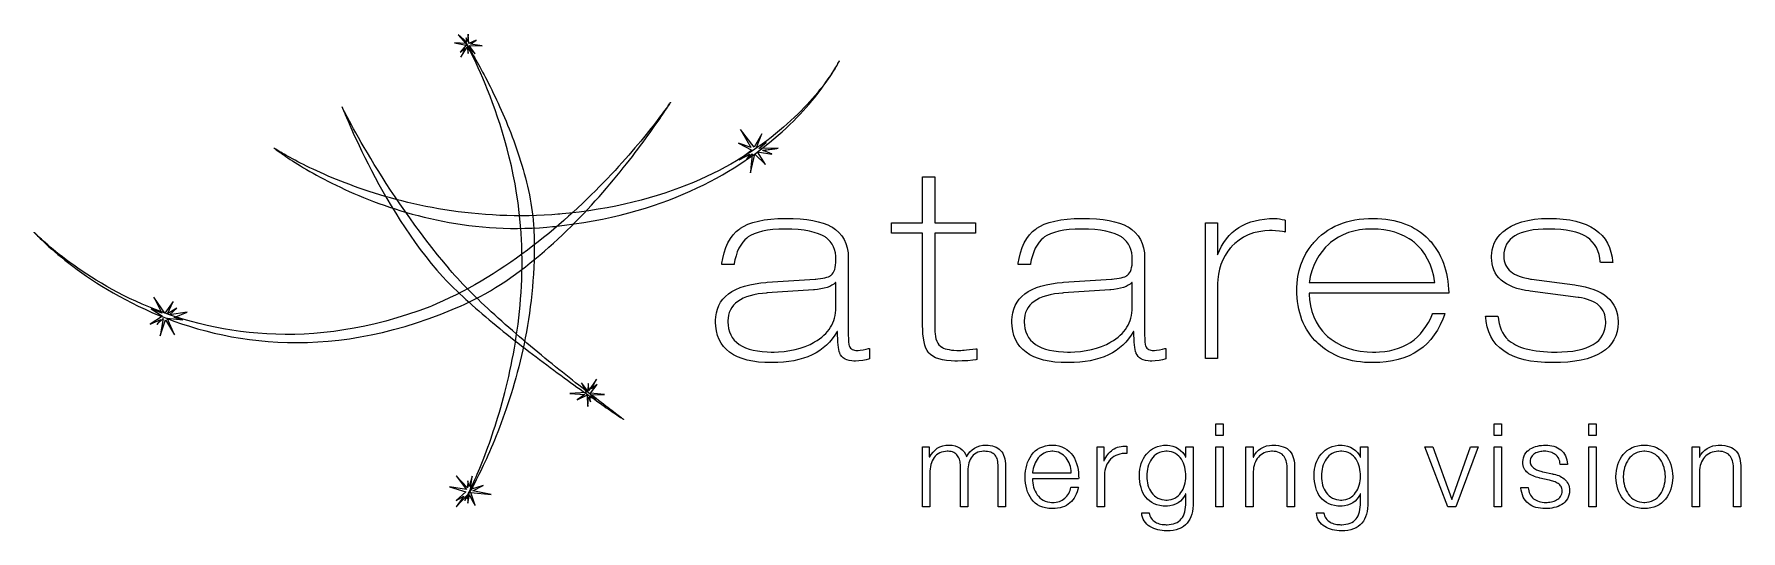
# Model space of a CAD drawing. Extents: x 0 to 4927, y 0 to 1434.
import ezdxf

# ---------------------------------------------------------------- set-up
doc = ezdxf.new("R2010")
doc.units = 0
doc.layers.get('0').update_dxf_attribs({"linetype": 'CONTINUOUS'})

msp = doc.modelspace()

# ---------------------------------------------------------------- linework, layer by layer
at = {"color": 0}
for p, q in [((1248.62, 1410.25), (1224.43, 1431.92)), ((1224.43, 1431.92), (1246.61, 1406.46)), ((1253.36, 1433.61), (1251.54, 1412.85)), ((1255.23, 1407.05), (1253.36, 1433.61)), ((1246.61, 1406.46), (1213.11, 1408.19)), ((1213.11, 1408.19), (1247.2, 1402.12)), ((1247.2, 1402.12), (1230.37, 1381.22)), ((1230.37, 1381.22), (1244.37, 1392.63)), ((1231.96, 1367.12), (1250.53, 1395.6)), ((1244.37, 1392.63), (1231.96, 1367.12)), ((1241.65, 1416.31), (1241.65, 1416.31)), ((1241.65, 1416.31), (1241.78, 1416.1)), ((1242.06, 1415.6), (1241.65, 1416.31)), ((1241.65, 1416.31), (1241.65, 1416.31)), ((1241.78, 1416.1), (1242.2, 1415.45)), ((1243.27, 1413.47), (1242.06, 1415.6)), ((1242.2, 1415.45), (1242.88, 1414.37)), ((1242.88, 1414.37), (1243.82, 1412.89)), ((1245.23, 1409.96), (1243.27, 1413.47)), ((1243.82, 1412.89), (1245.01, 1410.99)), ((1245.01, 1410.99), (1246.43, 1408.7)), ((1247.88, 1405.12), (1245.23, 1409.96)), ((1246.43, 1408.7), (1248.09, 1406.01)), ((1251.54, 1412.85), (1247.52, 1423.43)), ((1247.52, 1423.43), (1248.62, 1410.25)), ((1251.18, 1398.96), (1247.88, 1405.12)), ((1248.09, 1406.01), (1249.97, 1402.94)), ((1249.97, 1402.94), (1252.06, 1399.5)), ((1250.53, 1395.6), (1252.59, 1377.99)), ((1255.08, 1391.53), (1251.18, 1398.96)), ((1252.06, 1399.5), (1254.36, 1395.68)), ((1252.59, 1377.99), (1253.98, 1395.7)), ((1253.98, 1395.7), (1273.4, 1377.11)), ((1254.36, 1395.68), (1256.86, 1391.51)), ((1259.53, 1382.86), (1255.08, 1391.53)), ((1276.5, 1416.36), (1255.23, 1407.05)), ((1273.4, 1377.11), (1256.38, 1400.8)), ((1256.38, 1400.8), (1293.52, 1400.34)), ((1256.86, 1391.51), (1259.54, 1386.98)), ((1264.49, 1372.98), (1259.53, 1382.86)), ((1259.54, 1386.98), (1262.41, 1382.11)), ((1259.93, 1404.59), (1276.5, 1416.36)), ((1293.52, 1400.34), (1259.93, 1404.59)), ((1262.41, 1382.11), (1265.44, 1376.9)), ((1269.89, 1361.93), (1264.49, 1372.98)), ((1265.44, 1376.9), (1268.64, 1371.37)), ((1268.64, 1371.37), (1271.99, 1365.51)), ((1275.69, 1349.73), (1269.89, 1361.93)), ((1271.99, 1365.51), (1275.48, 1359.33)), ((1275.48, 1359.33), (1279.11, 1352.86)), ((1281.86, 1336.44), (1275.69, 1349.73)), ((1279.11, 1352.86), (1282.87, 1346.08)), ((1288.32, 1322.07), (1281.86, 1336.44)), ((1282.87, 1346.08), (1286.74, 1339.02)), ((1286.74, 1339.02), (1290.73, 1331.67)), ((1290.73, 1331.67), (1294.81, 1324.05)), ((2309.44, 1330.52), (2306.21, 1325.45)), ((2308.99, 1328.89), (2311.97, 1333.85)), ((2312.34, 1335.18), (2309.44, 1330.52)), ((2311.97, 1333.85), (2314.61, 1338.36)), ((2314.91, 1339.42), (2312.34, 1335.18)), ((2314.61, 1338.36), (2316.93, 1342.4)), ((2317.15, 1343.22), (2314.91, 1339.42)), ((2316.93, 1342.4), (2318.92, 1345.96)), ((2319.08, 1346.57), (2317.15, 1343.22)), ((2318.92, 1345.96), (2320.59, 1349.03)), ((2320.7, 1349.45), (2319.08, 1346.57)), ((2320.59, 1349.03), (2321.94, 1351.57)), ((2322.01, 1351.84), (2320.7, 1349.45)), ((2321.94, 1351.57), (2322.98, 1353.58)), ((2323.02, 1353.74), (2322.01, 1351.84)), ((2322.98, 1353.58), (2323.72, 1355.04)), ((2323.74, 1355.11), (2323.02, 1353.74)), ((2323.72, 1355.04), (2324.16, 1355.92)), ((2324.16, 1355.94), (2323.74, 1355.11)), ((2324.3, 1356.22), (2324.16, 1355.94)), ((2324.16, 1355.92), (2324.3, 1356.22)), ((2324.3, 1356.22), (2324.3, 1356.22)), ((2324.3, 1356.22), (2324.3, 1356.22)), ((1295.04, 1306.67), (1288.32, 1322.07)), ((1294.81, 1324.05), (1298.99, 1316.16)), ((1301.96, 1290.26), (1295.04, 1306.67)), ((1298.99, 1316.16), (1303.26, 1308.02)), ((1309.05, 1272.89), (1301.96, 1290.26)), ((1303.26, 1308.02), (1307.59, 1299.62)), ((1307.59, 1299.62), (1312, 1290.98)), ((1312, 1290.98), (1316.46, 1282.1)), ((1316.46, 1282.1), (1320.97, 1273)), ((2272.4, 1275.19), (2278.27, 1283.1)), ((2279.54, 1287.52), (2273.83, 1280.09)), ((2278.27, 1283.1), (2283.75, 1290.71)), ((2284.88, 1294.66), (2279.54, 1287.52)), ((2283.75, 1290.71), (2288.86, 1297.99)), ((2289.86, 1301.49), (2284.88, 1294.66)), ((2288.86, 1297.99), (2293.6, 1304.93)), ((2294.47, 1308), (2289.86, 1301.49)), ((2293.6, 1304.93), (2297.98, 1311.5)), ((2298.73, 1314.18), (2294.47, 1308)), ((2297.98, 1311.5), (2302, 1317.7)), ((2302.64, 1320), (2298.73, 1314.18)), ((2302, 1317.7), (2305.67, 1323.5)), ((2306.21, 1325.45), (2302.64, 1320)), ((2305.67, 1323.5), (2308.99, 1328.89)), ((1316.23, 1254.57), (1309.05, 1272.89)), ((1323.48, 1235.36), (1316.23, 1254.57)), ((1320.97, 1273), (1325.52, 1263.68)), ((1330.74, 1215.28), (1323.48, 1235.36)), ((1325.52, 1263.68), (1330.11, 1254.15)), ((1330.11, 1254.15), (1334.72, 1244.41)), ((1334.72, 1244.41), (1339.34, 1234.48)), ((1339.34, 1234.48), (1343.96, 1224.36)), ((1834.21, 1232.67), (1832.37, 1230.04)), ((1832.69, 1229.8), (1834.41, 1232.51)), ((1835.65, 1234.73), (1834.21, 1232.67)), ((1834.41, 1232.51), (1835.76, 1234.64)), ((1836.68, 1236.23), (1835.65, 1234.73)), ((1835.76, 1234.64), (1836.73, 1236.19)), ((1837.3, 1237.14), (1836.68, 1236.23)), ((1836.73, 1236.19), (1837.31, 1237.13)), ((1837.51, 1237.44), (1837.3, 1237.14)), ((1837.31, 1237.13), (1837.51, 1237.44)), ((1837.51, 1237.44), (1837.51, 1237.44)), ((1837.51, 1237.44), (1837.51, 1237.44)), ((2239.52, 1239.23), (2231.47, 1230.43)), ((2237.24, 1231.59), (2245.07, 1240.78)), ((2247.17, 1247.85), (2239.52, 1239.23)), ((2245.07, 1240.78), (2252.5, 1249.76)), ((2254.42, 1256.26), (2247.17, 1247.85)), ((2252.5, 1249.76), (2259.53, 1258.5)), ((2261.27, 1264.44), (2254.42, 1256.26)), ((2259.53, 1258.5), (2266.16, 1266.98)), ((2267.74, 1272.4), (2261.27, 1264.44)), ((2266.16, 1266.98), (2272.4, 1275.19)), ((2273.83, 1280.09), (2267.74, 1272.4)), ((889.088, 1223.53), (889.088, 1223.53)), ((889.088, 1223.53), (889.448, 1222.6)), ((889.427, 1222.83), (889.088, 1223.53)), ((889.088, 1223.53), (889.088, 1223.53)), ((890.446, 1220.77), (889.427, 1222.83)), ((889.448, 1222.6), (890.524, 1219.88)), ((892.136, 1217.39), (890.446, 1220.77)), ((890.524, 1219.88), (892.302, 1215.45)), ((894.489, 1212.73), (892.136, 1217.39)), ((892.302, 1215.45), (894.768, 1209.39)), ((897.498, 1206.85), (894.489, 1212.73)), ((894.768, 1209.39), (897.915, 1201.78)), ((901.153, 1199.79), (897.498, 1206.85)), ((897.915, 1201.78), (901.725, 1192.71)), ((905.45, 1191.6), (901.153, 1199.79)), ((901.725, 1192.71), (906.191, 1182.26)), ((910.385, 1182.31), (905.45, 1191.6)), ((1337.96, 1194.37), (1330.74, 1215.28)), ((1345.09, 1172.66), (1337.96, 1194.37)), ((1343.96, 1224.36), (1348.59, 1214.06)), ((1348.59, 1214.06), (1353.2, 1203.59)), ((1353.2, 1203.59), (1357.8, 1192.95)), ((1357.8, 1192.95), (1362.36, 1182.16)), ((1798.33, 1183.95), (1792.67, 1176.62)), ((1803.63, 1190.89), (1798.33, 1183.95)), ((1801.18, 1182.38), (1806.05, 1189.5)), ((1808.55, 1197.41), (1803.63, 1190.89)), ((1806.05, 1189.5), (1810.59, 1196.2)), ((1813.1, 1203.49), (1808.55, 1197.41)), ((1810.59, 1196.2), (1814.79, 1202.45)), ((1817.28, 1209.12), (1813.1, 1203.49)), ((1814.79, 1202.45), (1818.65, 1208.25)), ((1821.07, 1214.3), (1817.28, 1209.12)), ((1818.65, 1208.25), (1822.17, 1213.57)), ((1824.48, 1218.99), (1821.07, 1214.3)), ((1822.17, 1213.57), (1825.34, 1218.4)), ((1827.51, 1223.19), (1824.48, 1218.99)), ((1825.34, 1218.4), (1828.15, 1222.73)), ((1830.14, 1226.88), (1827.51, 1223.19)), ((1828.15, 1222.73), (1830.6, 1226.53)), ((1832.37, 1230.04), (1830.14, 1226.88)), ((1830.6, 1226.53), (1832.69, 1229.8)), ((2184.99, 1184.17), (2174.41, 1174.58)), ((2181.43, 1172.72), (2191.81, 1182.88)), ((2195.14, 1193.66), (2184.99, 1184.17)), ((2191.81, 1182.88), (2201.75, 1192.93)), ((2204.85, 1203.05), (2195.14, 1193.66)), ((2201.75, 1192.93), (2211.25, 1202.84)), ((2214.15, 1212.32), (2204.85, 1203.05)), ((2211.25, 1202.84), (2220.33, 1212.6)), ((2223.02, 1221.45), (2214.15, 1212.32)), ((2220.33, 1212.6), (2228.99, 1222.18)), ((2231.47, 1230.43), (2223.02, 1221.45)), ((2228.99, 1222.18), (2237.24, 1231.59)), ((906.191, 1182.26), (911.303, 1170.52)), ((915.945, 1171.99), (910.385, 1182.31)), ((911.303, 1170.52), (917.046, 1157.56)), ((922.122, 1160.67), (915.945, 1171.99)), ((917.046, 1157.56), (923.406, 1143.48)), ((928.917, 1148.4), (922.122, 1160.67)), ((923.406, 1143.48), (930.374, 1128.34)), ((936.315, 1135.23), (928.917, 1148.4)), ((944.312, 1121.21), (936.315, 1135.23)), ((1352.08, 1150.18), (1345.09, 1172.66)), ((1358.88, 1126.97), (1352.08, 1150.18)), ((1362.36, 1182.16), (1366.89, 1171.22)), ((1366.89, 1171.22), (1371.37, 1160.13)), ((1371.37, 1160.13), (1375.79, 1148.92)), ((1375.79, 1148.92), (1380.16, 1137.57)), ((1380.16, 1137.57), (1384.45, 1126.11)), ((1759.01, 1134.46), (1751.23, 1125.04)), ((1766.44, 1143.57), (1759.01, 1134.46)), ((1765.28, 1131.72), (1772.04, 1141.03)), ((1773.53, 1152.36), (1766.44, 1143.57)), ((1772.04, 1141.03), (1778.49, 1150.01)), ((1780.27, 1160.81), (1773.53, 1152.36)), ((1778.49, 1150.01), (1784.63, 1158.66)), ((1786.65, 1168.9), (1780.27, 1160.81)), ((1784.63, 1158.66), (1790.47, 1166.95)), ((1792.67, 1176.62), (1786.65, 1168.9)), ((1790.47, 1166.95), (1795.98, 1174.86)), ((1795.98, 1174.86), (1801.18, 1182.38)), ((2078.97, 1107.04), (2038.84, 1158.32)), ((2038.84, 1158.32), (2061.28, 1120.25)), ((2101.15, 1145.43), (2078.97, 1107.04)), ((2085.68, 1106.3), (2101.15, 1145.43)), ((2127.63, 1135.69), (2114.79, 1125.91)), ((2140.01, 1145.46), (2127.63, 1135.69)), ((2135.46, 1131.25), (2147.64, 1141.71)), ((2151.92, 1155.22), (2140.01, 1145.46)), ((2147.64, 1141.71), (2159.35, 1152.12)), ((2163.39, 1164.93), (2151.92, 1155.22)), ((2159.35, 1152.12), (2170.62, 1162.46)), ((2174.41, 1174.58), (2163.39, 1164.93)), ((2170.62, 1162.46), (2181.43, 1172.72)), ((692.132, 1105.05), (691.878, 1105.22)), ((691.878, 1105.22), (691.878, 1105.22)), ((691.878, 1105.22), (691.878, 1105.22)), ((691.878, 1105.22), (692.132, 1105.02)), ((692.884, 1104.55), (692.132, 1105.05)), ((692.132, 1105.02), (692.887, 1104.43)), ((694.136, 1103.74), (692.884, 1104.55)), ((692.887, 1104.43), (694.14, 1103.47)), ((695.879, 1102.62), (694.136, 1103.74)), ((694.14, 1103.47), (695.886, 1102.15)), ((698.108, 1101.21), (695.879, 1102.62)), ((695.886, 1102.15), (698.123, 1100.48)), ((700.821, 1099.51), (698.108, 1101.21)), ((698.123, 1100.48), (700.835, 1098.47)), ((704.014, 1097.54), (700.821, 1099.51)), ((700.835, 1098.47), (704.028, 1096.14)), ((707.676, 1095.32), (704.014, 1097.54)), ((704.028, 1096.14), (707.69, 1093.51)), ((711.807, 1092.85), (707.676, 1095.32)), ((707.69, 1093.51), (711.821, 1090.58)), ((716.4, 1090.14), (711.807, 1092.85)), ((711.821, 1090.58), (716.411, 1087.38)), ((721.452, 1087.2), (716.4, 1090.14)), ((716.411, 1087.38), (721.455, 1083.91)), ((726.959, 1084.05), (721.452, 1087.2)), ((732.91, 1080.71), (726.959, 1084.05)), ((930.374, 1128.34), (937.937, 1112.24)), ((937.937, 1112.24), (946.087, 1095.27)), ((952.899, 1106.37), (944.312, 1121.21)), ((946.087, 1095.27), (954.807, 1077.5)), ((962.071, 1090.77), (952.899, 1106.37)), ((971.818, 1074.46), (962.071, 1090.77)), ((1365.45, 1103.07), (1358.88, 1126.97)), ((1371.73, 1078.5), (1365.45, 1103.07)), ((1384.45, 1126.11), (1388.66, 1114.54)), ((1388.66, 1114.54), (1392.78, 1102.88)), ((1392.78, 1102.88), (1396.8, 1091.11)), ((1396.8, 1091.11), (1400.71, 1079.26)), ((1716.74, 1084.58), (1707.3, 1073.85)), ((1725.86, 1095.08), (1716.74, 1084.58)), ((1734.65, 1105.34), (1725.86, 1095.08)), ((1727.15, 1080.9), (1735.34, 1091.58)), ((1743.11, 1115.33), (1734.65, 1105.34)), ((1735.34, 1091.58), (1743.26, 1102.01)), ((1751.23, 1125.04), (1743.11, 1115.33)), ((1743.26, 1102.01), (1750.89, 1112.2)), ((1750.89, 1112.2), (1758.23, 1122.1)), ((1758.23, 1122.1), (1765.28, 1131.72)), ((2069.75, 1106.54), (2033.86, 1119.01)), ((2033.86, 1119.01), (2071.5, 1099.07)), ((2071.5, 1099.07), (2035.35, 1070.41)), ((2035.35, 1070.41), (2065.76, 1087.6)), ((2058.71, 1087.07), (2043.48, 1077.51)), ((2056.08, 1070.62), (2072.99, 1087.85)), ((2065.76, 1087.6), (2056.08, 1070.62)), ((2073.45, 1096.7), (2058.71, 1087.07)), ((2061.28, 1120.25), (2061.28, 1120.25)), ((2061.28, 1120.25), (2061.61, 1119.67)), ((2061.61, 1119.67), (2062.57, 1118.12)), ((2062.57, 1118.12), (2063.94, 1115.92)), ((2063.94, 1115.92), (2065.52, 1113.4)), ((2065.52, 1113.4), (2067.1, 1110.88)), ((2067.1, 1110.88), (2068.47, 1108.68)), ((2067.54, 1078.87), (2082.08, 1089.3)), ((2067.76, 1033.77), (2080.72, 1087.6)), ((2068.47, 1108.68), (2069.43, 1107.13)), ((2069.43, 1107.13), (2069.75, 1106.54)), ((2069.75, 1106.54), (2069.75, 1106.54)), ((2072.74, 1085.03), (2072.43, 1081.67)), ((2072.93, 1087.15), (2072.74, 1085.03)), ((2072.99, 1087.85), (2072.93, 1087.15)), ((2087.71, 1106.4), (2073.45, 1096.7)), ((2080.72, 1087.6), (2111.55, 1057.63)), ((2082.08, 1089.3), (2096.14, 1099.77)), ((2113.62, 1121.25), (2085.68, 1106.3)), ((2101.49, 1116.14), (2087.71, 1106.4)), ((2111.55, 1057.63), (2088.1, 1093.73)), ((2088.1, 1093.73), (2129.82, 1087.68)), ((2092.18, 1103.31), (2113.62, 1121.25)), ((2147.52, 1104.3), (2092.18, 1103.31)), ((2096.14, 1099.77), (2109.72, 1110.27)), ((2114.79, 1125.91), (2101.49, 1116.14)), ((2102.82, 1098.21), (2103.15, 1098.25)), ((2102.96, 1098.17), (2102.82, 1098.21)), ((2103.36, 1098.02), (2102.96, 1098.17)), ((2103.15, 1098.25), (2104.13, 1098.37)), ((2104.38, 1097.64), (2103.36, 1098.02)), ((2104.13, 1098.37), (2106.14, 1098.64)), ((2105.83, 1097.09), (2104.38, 1097.64)), ((2107.63, 1096.39), (2105.83, 1097.09)), ((2106.14, 1098.64), (2108.75, 1098.98)), ((2109.7, 1095.59), (2107.63, 1096.39)), ((2108.75, 1098.98), (2111.85, 1099.4)), ((2111.98, 1094.7), (2109.7, 1095.59)), ((2109.72, 1110.27), (2122.83, 1120.76)), ((2111.85, 1099.4), (2115.34, 1099.88)), ((2114.38, 1093.76), (2111.98, 1094.7)), ((2116.84, 1092.79), (2114.38, 1093.76)), ((2115.34, 1099.88), (2119.1, 1100.39)), ((2119.29, 1091.83), (2116.84, 1092.79)), ((2119.1, 1100.39), (2123.02, 1100.92)), ((2121.64, 1090.9), (2119.29, 1091.83)), ((2123.84, 1090.04), (2121.64, 1090.9)), ((2122.83, 1120.76), (2135.46, 1131.25)), ((2123.02, 1100.92), (2126.99, 1101.47)), ((2125.8, 1089.27), (2123.84, 1090.04)), ((2127.44, 1088.62), (2125.8, 1089.27)), ((2126.99, 1101.47), (2130.9, 1102.01)), ((2128.71, 1088.12), (2127.44, 1088.62)), ((2129.53, 1087.79), (2128.71, 1088.12)), ((2129.82, 1087.68), (2129.53, 1087.79)), ((2129.82, 1087.68), (2129.82, 1087.68)), ((2130.9, 1102.01), (2134.65, 1102.53)), ((2134.65, 1102.53), (2138.13, 1103.01)), ((2138.13, 1103.01), (2141.22, 1103.43)), ((2141.22, 1103.43), (2143.81, 1103.79)), ((2143.81, 1103.79), (2145.8, 1104.06)), ((2145.8, 1104.06), (2147.07, 1104.24)), ((2147.07, 1104.24), (2147.52, 1104.3)), ((2147.52, 1104.3), (2147.52, 1104.3)), ((721.455, 1083.91), (726.951, 1080.19)), ((726.951, 1080.19), (732.892, 1076.23)), ((732.892, 1076.23), (739.271, 1072.04)), ((739.309, 1077.17), (732.91, 1080.71)), ((739.271, 1072.04), (746.086, 1067.64)), ((746.143, 1073.45), (739.309, 1077.17)), ((746.086, 1067.64), (753.329, 1063.05)), ((753.413, 1069.57), (746.143, 1073.45)), ((753.329, 1063.05), (760.998, 1058.28)), ((761.111, 1065.53), (753.413, 1069.57)), ((760.998, 1058.28), (769.084, 1053.33)), ((769.232, 1061.35), (761.111, 1065.53)), ((769.084, 1053.33), (777.582, 1048.23)), ((777.773, 1057.04), (769.232, 1061.35)), ((777.582, 1048.23), (786.486, 1042.98)), ((786.73, 1052.61), (777.773, 1057.04)), ((786.486, 1042.98), (795.796, 1037.6)), ((796.096, 1048.06), (786.73, 1052.61)), ((795.796, 1037.6), (805.505, 1032.11)), ((805.864, 1043.43), (796.096, 1048.06)), ((816.035, 1038.7), (805.864, 1043.43)), ((826.597, 1033.9), (816.035, 1038.7)), ((954.807, 1077.5), (964.085, 1059.01)), ((964.085, 1059.01), (973.917, 1039.89)), ((982.137, 1057.47), (971.818, 1074.46)), ((973.917, 1039.89), (984.282, 1020.23)), ((993.017, 1039.86), (982.137, 1057.47)), ((1004.45, 1021.67), (993.017, 1039.86)), ((1377.68, 1053.3), (1371.73, 1078.5)), ((1383.24, 1027.51), (1377.68, 1053.3)), ((1400.71, 1079.26), (1404.51, 1067.33)), ((1404.51, 1067.33), (1408.19, 1055.33)), ((1408.19, 1055.33), (1411.73, 1043.27)), ((1411.73, 1043.27), (1415.13, 1031.15)), ((1677.04, 1040.41), (1666.33, 1028.91)), ((1687.44, 1051.75), (1677.04, 1040.41)), ((1682.18, 1024.47), (1691.69, 1036.1)), ((1697.53, 1062.9), (1687.44, 1051.75)), ((1691.69, 1036.1), (1700.95, 1047.58)), ((1707.3, 1073.85), (1697.53, 1062.9)), ((1700.95, 1047.58), (1709.95, 1058.88)), ((1709.95, 1058.88), (1718.68, 1069.99)), ((1718.68, 1069.99), (1727.15, 1080.9)), ((1977.56, 1040.38), (1959.8, 1031.45)), ((1994.8, 1049.46), (1977.56, 1040.38)), ((1987.37, 1027.91), (2004.41, 1037.88)), ((2011.53, 1058.69), (1994.8, 1049.46)), ((2004.41, 1037.88), (2020.95, 1047.98)), ((2027.75, 1068.05), (2011.53, 1058.69)), ((2020.95, 1047.98), (2036.98, 1058.19)), ((2043.48, 1077.51), (2027.75, 1068.05)), ((2036.98, 1058.19), (2052.5, 1068.49)), ((2052.5, 1068.49), (2067.54, 1078.87)), ((2067.93, 1035.54), (2067.8, 1034.22)), ((2068.14, 1037.61), (2067.93, 1035.54)), ((2068.41, 1040.33), (2068.14, 1037.61)), ((2068.73, 1043.6), (2068.41, 1040.33)), ((2069.1, 1047.34), (2068.73, 1043.6)), ((2069.51, 1051.43), (2069.1, 1047.34)), ((2069.93, 1055.78), (2069.51, 1051.43)), ((2070.37, 1060.28), (2069.93, 1055.78)), ((2070.82, 1064.84), (2070.37, 1060.28)), ((2071.26, 1069.36), (2070.82, 1064.84)), ((2071.68, 1073.74), (2071.26, 1069.36)), ((2072.07, 1077.87), (2071.68, 1073.74)), ((2072.43, 1081.67), (2072.07, 1077.87)), ((805.505, 1032.11), (815.605, 1026.52)), ((815.605, 1026.52), (826.089, 1020.84)), ((826.089, 1020.84), (836.955, 1015.09)), ((837.554, 1029.05), (826.597, 1033.9)), ((836.955, 1015.09), (848.198, 1009.28)), ((848.893, 1024.13), (837.554, 1029.05)), ((848.198, 1009.28), (859.815, 1003.42)), ((860.612, 1019.18), (848.893, 1024.13)), ((859.815, 1003.42), (871.795, 997.522)), ((872.709, 1014.2), (860.612, 1019.18)), ((871.795, 997.522), (884.135, 991.609)), ((885.176, 1009.21), (872.709, 1014.2)), ((884.135, 991.609), (896.828, 985.689)), ((898.006, 1004.21), (885.176, 1009.21)), ((896.828, 985.689), (909.874, 979.777)), ((911.2, 999.222), (898.006, 1004.21)), ((924.747, 994.248), (911.2, 999.222)), ((938.646, 989.309), (924.747, 994.248)), ((952.892, 984.409), (938.646, 989.309)), ((984.282, 1020.23), (995.172, 1000.1)), ((995.172, 1000.1), (1006.58, 979.593)), ((1016.44, 1002.95), (1004.45, 1021.67)), ((1028.96, 983.742), (1016.44, 1002.95)), ((1388.37, 1001.16), (1383.24, 1027.51)), ((1393.02, 974.277), (1388.37, 1001.16)), ((1415.13, 1031.15), (1418.39, 1018.99)), ((1418.39, 1018.99), (1421.48, 1006.79)), ((1421.48, 1006.79), (1424.4, 994.551)), ((1424.4, 994.551), (1427.15, 982.292)), ((1632.35, 993.525), (1620.43, 981.495)), ((1643.98, 1005.45), (1632.35, 993.525)), ((1641.69, 976.69), (1652.17, 988.79)), ((1655.3, 1017.25), (1643.98, 1005.45)), ((1652.17, 988.79), (1662.42, 1000.8)), ((1666.33, 1028.91), (1655.3, 1017.25)), ((1662.42, 1000.8), (1672.42, 1012.7)), ((1672.42, 1012.7), (1682.18, 1024.47)), ((1863.09, 989.803), (1842.12, 982.186)), ((1883.51, 997.68), (1863.09, 989.803)), ((1903.38, 1005.8), (1883.51, 997.68)), ((1894.3, 980.553), (1913.97, 989.633)), ((1922.72, 1014.15), (1903.38, 1005.8)), ((1913.97, 989.633), (1933.12, 998.926)), ((1941.52, 1022.7), (1922.72, 1014.15)), ((1933.12, 998.926), (1951.73, 1008.42)), ((1959.8, 1031.45), (1941.52, 1022.7)), ((1951.73, 1008.42), (1969.81, 1018.08)), ((1969.81, 1018.08), (1987.37, 1027.91)), ((2067.8, 1034.22), (2067.76, 1033.77)), ((2067.76, 1033.77), (2067.76, 1033.77)), ((2565.04, 889.459), (2565.04, 1021.83)), ((2565.04, 1021.83), (2600.56, 1021.83)), ((2600.56, 1021.83), (2600.56, 889.459)), ((909.874, 979.777), (923.265, 973.885)), ((923.265, 973.885), (936.992, 968.033)), ((936.992, 968.033), (951.057, 962.226)), ((951.057, 962.226), (965.447, 956.483)), ((967.479, 979.562), (952.892, 984.409)), ((965.447, 956.483), (980.161, 950.814)), ((982.405, 974.778), (967.479, 979.562)), ((980.161, 950.814), (995.197, 945.236)), ((997.663, 970.072), (982.405, 974.778)), ((995.197, 945.236), (1010.54, 939.761)), ((1013.24, 965.458), (997.663, 970.072)), ((1006.58, 979.593), (1018.48, 958.79)), ((1010.54, 939.761), (1026.2, 934.406)), ((1029.15, 960.938), (1013.24, 965.458)), ((1018.48, 958.79), (1030.88, 937.768)), ((1042.02, 964.096), (1028.96, 983.742)), ((1045.37, 956.532), (1029.15, 960.938)), ((1030.88, 937.768), (1043.75, 916.619)), ((1055.6, 944.055), (1042.02, 964.096)), ((1061.9, 952.25), (1045.37, 956.532)), ((1069.71, 923.667), (1055.6, 944.055)), ((1078.75, 948.101), (1061.9, 952.25)), ((1095.89, 944.1), (1078.75, 948.101)), ((1113.33, 940.255), (1095.89, 944.1)), ((1131.07, 936.579), (1113.33, 940.255)), ((1149.09, 933.083), (1131.07, 936.579)), ((1397.14, 946.901), (1393.02, 974.277)), ((1400.68, 919.067), (1397.14, 946.901)), ((1427.15, 982.292), (1429.71, 970.019)), ((1429.71, 970.019), (1432.08, 957.739)), ((1432.08, 957.739), (1434.25, 945.459)), ((1434.25, 945.459), (1436.21, 933.185)), ((1582.91, 944.908), (1569.84, 932.6)), ((1595.71, 957.171), (1582.91, 944.908)), ((1608.21, 969.37), (1595.71, 957.171)), ((1597.51, 927.714), (1608.88, 940.012)), ((1620.43, 981.495), (1608.21, 969.37)), ((1608.88, 940.012), (1620.04, 952.285)), ((1620.04, 952.285), (1630.98, 964.516)), ((1630.98, 964.516), (1641.69, 976.69)), ((1679.55, 937.521), (1654, 932.575)), ((1704.51, 942.859), (1679.55, 937.521)), ((1728.88, 948.57), (1704.51, 942.859)), ((1752.66, 954.641), (1728.88, 948.57)), ((1775.88, 961.055), (1752.66, 954.641)), ((1764.64, 931.545), (1787.66, 938.974)), ((1798.52, 967.796), (1775.88, 961.055)), ((1787.66, 938.974), (1810.1, 946.725)), ((1820.6, 974.845), (1798.52, 967.796)), ((1810.1, 946.725), (1831.98, 954.775)), ((1842.12, 982.186), (1820.6, 974.845)), ((1831.98, 954.775), (1853.3, 963.108)), ((1853.3, 963.108), (1874.08, 971.705)), ((1874.08, 971.705), (1894.3, 980.553)), ((1026.2, 934.406), (1042.15, 929.178)), ((1042.15, 929.178), (1058.4, 924.098)), ((1043.75, 916.619), (1057.08, 895.417)), ((1057.08, 895.417), (1070.87, 874.254)), ((1058.4, 924.098), (1074.95, 919.177)), ((1084.32, 902.981), (1069.71, 923.667)), ((1074.95, 919.177), (1091.78, 914.425)), ((1099.45, 882.036), (1084.32, 902.981)), ((1091.78, 914.425), (1108.89, 909.86)), ((1108.89, 909.86), (1126.28, 905.492)), ((1126.28, 905.492), (1143.94, 901.34)), ((1143.94, 901.34), (1161.86, 897.41)), ((1167.39, 929.785), (1149.09, 933.083)), ((1161.86, 897.41), (1180.05, 893.724)), ((1185.98, 926.684), (1167.39, 929.785)), ((1180.05, 893.724), (1198.48, 890.291)), ((1204.84, 923.801), (1185.98, 926.684)), ((1198.48, 890.291), (1217.18, 887.127)), ((1223.96, 921.149), (1204.84, 923.801)), ((1217.18, 887.127), (1236.11, 884.245)), ((1243.35, 918.732), (1223.96, 921.149)), ((1263, 916.566), (1243.35, 918.732)), ((1282.9, 914.661), (1263, 916.566)), ((1303.06, 913.028), (1282.9, 914.661)), ((1323.45, 911.684), (1303.06, 913.028)), ((1344.09, 910.632), (1323.45, 911.684)), ((1364.96, 909.895), (1344.09, 910.632)), ((1386.06, 909.472), (1364.96, 909.895)), ((1407.38, 909.384), (1386.06, 909.472)), ((1403.59, 890.81), (1400.68, 919.067)), ((1405.35, 869.329), (1403.59, 890.81)), ((1428.93, 909.638), (1407.38, 909.384)), ((1450.69, 910.244), (1428.93, 909.638)), ((1436.21, 933.185), (1437.95, 920.93)), ((1437.95, 920.93), (1439.45, 908.696)), ((1439.45, 908.696), (1440.73, 896.493)), ((1440.73, 896.493), (1441.75, 884.333)), ((1472.66, 911.218), (1450.69, 910.244)), ((1494.83, 912.569), (1472.66, 911.218)), ((1511.62, 913.828), (1494.83, 912.569)), ((1517.21, 914.308), (1511.62, 913.828)), ((1528.95, 895.548), (1514.79, 883.207)), ((1524.36, 914.926), (1517.21, 914.308)), ((1545.79, 917.046), (1524.36, 914.926)), ((1542.86, 907.902), (1528.95, 895.548)), ((1556.48, 920.26), (1542.86, 907.902)), ((1573.76, 920.26), (1545.79, 917.046)), ((1549.95, 878.604), (1562.14, 890.834)), ((1569.84, 932.6), (1556.48, 920.26)), ((1559.42, 885.649), (1587.17, 889.903)), ((1562.14, 890.834), (1574.13, 903.108)), ((1601.11, 923.929), (1573.76, 920.26)), ((1574.13, 903.108), (1585.92, 915.405)), ((1585.92, 915.405), (1597.51, 927.714)), ((1587.17, 889.903), (1614.32, 894.62)), ((1627.86, 928.038), (1601.11, 923.929)), ((1614.32, 894.62), (1640.85, 899.777)), ((1654, 932.575), (1627.86, 928.038)), ((1640.85, 899.777), (1666.79, 905.355)), ((1666.79, 905.355), (1692.14, 911.338)), ((1692.14, 911.338), (1716.89, 917.709)), ((1716.89, 917.709), (1741.06, 924.451)), ((1741.06, 924.451), (1764.64, 931.545)), ((2060.79, 884.911), (2075.01, 890.041)), ((2075.01, 890.041), (2090.76, 894.235)), ((2090.76, 894.235), (2108.02, 897.498)), ((2108.02, 897.498), (2126.8, 899.827)), ((2126.8, 899.827), (2147.1, 901.224)), ((2147.1, 901.224), (2163.47, 901.689)), ((2163.47, 901.689), (2168.93, 901.689)), ((2168.93, 901.689), (2174.43, 901.689)), ((2174.43, 901.689), (2190.95, 901.308)), ((2190.95, 901.308), (2211.45, 900.162)), ((2211.45, 900.162), (2230.42, 898.25)), ((2230.42, 898.25), (2247.89, 895.572)), ((2247.89, 895.572), (2263.82, 892.133)), ((2263.82, 892.133), (2278.25, 887.924)), ((2278.25, 887.924), (2291.15, 882.953)), ((2475.47, 858.855), (2475.47, 889.459)), ((2475.47, 889.459), (2565.04, 889.459)), ((2600.56, 889.459), (2717.93, 889.459)), ((2717.93, 889.459), (2717.93, 858.855)), ((2916.33, 884.911), (2930.55, 890.041)), ((2930.55, 890.041), (2946.3, 894.235)), ((2946.3, 894.235), (2963.56, 897.498)), ((2963.56, 897.498), (2982.34, 899.827)), ((2982.34, 899.827), (3002.65, 901.224)), ((3002.65, 901.224), (3019.02, 901.689)), ((3019.02, 901.689), (3024.47, 901.689)), ((3024.47, 901.689), (3029.98, 901.689)), ((3029.98, 901.689), (3046.49, 901.308)), ((3046.49, 901.308), (3066.99, 900.162)), ((3066.99, 900.162), (3085.97, 898.25)), ((3085.97, 898.25), (3103.43, 895.572)), ((3103.43, 895.572), (3119.37, 892.133)), ((3119.37, 892.133), (3133.79, 887.924)), ((3133.79, 887.924), (3146.69, 882.953)), ((3381.22, 497.695), (3381.22, 889.459)), ((3381.22, 889.459), (3416.73, 889.459)), ((3416.73, 889.459), (3416.73, 796.865)), ((3488.86, 881.631), (3500.16, 886.95)), ((3500.16, 886.95), (3512.11, 891.455)), ((3512.11, 891.455), (3524.72, 895.142)), ((3524.72, 895.142), (3538.01, 898.006)), ((3538.01, 898.006), (3551.91, 900.053)), ((3551.91, 900.053), (3566.51, 901.28)), ((3566.51, 901.28), (3577.94, 901.689)), ((3577.94, 901.689), (3581.75, 901.689)), ((3581.75, 901.689), (3583.45, 901.689)), ((3583.45, 901.689), (3588.53, 901.404)), ((3588.53, 901.404), (3595.72, 900.546)), ((3595.72, 900.546), (3603.34, 899.111)), ((3603.34, 899.111), (3609.34, 897.661)), ((3609.34, 897.661), (3611.32, 897.103)), ((3611.32, 897.103), (3611.32, 861.91)), ((3765.94, 883.708), (3776.98, 887.924)), ((3776.98, 887.924), (3788.48, 891.575)), ((3788.48, 891.575), (3800.37, 894.666)), ((3800.37, 894.666), (3812.68, 897.195)), ((3812.68, 897.195), (3825.42, 899.16)), ((3825.42, 899.16), (3838.58, 900.568)), ((3838.58, 900.568), (3852.16, 901.411)), ((3852.16, 901.411), (3862.63, 901.689)), ((3862.63, 901.689), (3866.13, 901.689)), ((3866.13, 901.689), (3869.23, 901.689)), ((3869.23, 901.689), (3878.62, 901.453)), ((3878.62, 901.453), (3890.75, 900.748)), ((3890.75, 900.748), (3902.57, 899.566)), ((3902.57, 899.566), (3914.03, 897.911)), ((3914.03, 897.911), (3925.18, 895.787)), ((3925.18, 895.787), (3936.01, 893.191)), ((3936.01, 893.191), (3946.49, 890.118)), ((3946.49, 890.118), (3956.65, 886.576)), ((4278.91, 886.456), (4294.86, 891.942)), ((4294.86, 891.942), (4312.32, 896.207)), ((4312.32, 896.207), (4331.19, 899.255)), ((4331.19, 899.255), (4351.58, 901.083)), ((4351.58, 901.083), (4367.99, 901.689)), ((4367.99, 901.689), (4373.46, 901.689)), ((4373.46, 901.689), (4378.75, 901.689)), ((4378.75, 901.689), (4394.59, 901.196)), ((4394.59, 901.196), (4414.48, 899.707)), ((4414.48, 899.707), (4433.08, 897.227)), ((4433.08, 897.227), (4450.36, 893.752)), ((4450.36, 893.752), (4466.38, 889.286)), ((4466.38, 889.286), (4481.09, 883.828)), ((0.1116, 861.882), (0, 861.97)), ((0, 861.97), (0.0703, 861.836)), ((0.0703, 861.836), (0.4038, 861.49)), ((0.4107, 861.557), (0.1116, 861.882)), ((0.4038, 861.49), (1.5213, 860.252)), ((1.4704, 860.471), (0.4107, 861.557)), ((3.1736, 858.739), (1.4704, 860.471)), ((1.5213, 860.252), (3.3459, 858.284)), ((5.5163, 856.393), (3.1736, 858.739)), ((3.3459, 858.284), (5.8746, 855.617)), ((8.4942, 853.461), (5.5163, 856.393)), ((5.8746, 855.617), (9.0992, 852.286)), ((12.1006, 849.969), (8.4942, 853.461)), ((9.0992, 852.286), (13.0156, 848.328)), ((16.3339, 845.947), (12.1006, 849.969)), ((13.0156, 848.328), (17.6196, 843.774)), ((21.1873, 841.421), (16.3339, 845.947)), ((17.6196, 843.774), (22.9044, 838.648)), ((26.6568, 836.418), (21.1873, 841.421)), ((22.9044, 838.648), (28.8644, 832.993)), ((1070.87, 874.254), (1085.11, 853.207)), ((1085.11, 853.207), (1099.77, 832.362)), ((1115.06, 860.884), (1099.45, 882.036)), ((1131.17, 839.572), (1115.06, 860.884)), ((1147.76, 818.145), (1131.17, 839.572)), ((1236.11, 884.245), (1255.28, 881.655)), ((1255.28, 881.655), (1274.68, 879.373)), ((1274.68, 879.373), (1294.32, 877.418)), ((1294.32, 877.418), (1314.17, 875.796)), ((1314.17, 875.796), (1334.25, 874.522)), ((1334.25, 874.522), (1354.53, 873.615)), ((1354.53, 873.615), (1375.03, 873.083)), ((1375.03, 873.083), (1395.72, 872.942)), ((1395.72, 872.942), (1416.61, 873.203)), ((1405.82, 862.161), (1405.35, 869.329)), ((1406.14, 857.201), (1405.82, 862.161)), ((1406.96, 842.313), (1406.14, 857.201)), ((1407.78, 822.579), (1406.96, 842.313)), ((1416.61, 873.203), (1437.7, 873.887)), ((1437.7, 873.887), (1458.97, 874.998)), ((1441.75, 884.333), (1442.53, 872.215)), ((1442.53, 872.215), (1442.94, 863.17)), ((1442.94, 863.17), (1443.04, 860.153)), ((1443.04, 860.153), (1443.2, 855.109)), ((1443.2, 855.109), (1443.55, 839.964)), ((1443.55, 839.964), (1443.73, 819.912)), ((1470.71, 846.437), (1455.5, 834.312)), ((1458.97, 874.998), (1480.42, 876.558)), ((1485.66, 858.636), (1470.71, 846.437)), ((1480.42, 876.558), (1496.65, 878.015)), ((1500.35, 870.899), (1485.66, 858.636)), ((1496.65, 878.015), (1502.05, 878.572)), ((1499.32, 830.421), (1512.25, 842.324)), ((1514.79, 883.207), (1500.35, 870.899)), ((1502.05, 878.572), (1509.3, 879.323)), ((1509.3, 879.323), (1531.04, 881.863)), ((1512.25, 842.324), (1524.99, 854.329)), ((1524.99, 854.329), (1537.56, 866.429)), ((1531.04, 881.863), (1559.42, 885.649)), ((1537.56, 866.429), (1549.95, 878.604)), ((2003.11, 831.113), (2010.07, 843.34)), ((2010.07, 843.34), (2018.03, 854.209)), ((2018.03, 854.209), (2026.97, 863.713)), ((2026.97, 863.713), (2034.3, 869.989)), ((2034.3, 869.989), (2036.9, 871.851)), ((2036.9, 871.851), (2039.58, 873.767)), ((2039.58, 873.767), (2048.09, 878.847)), ((2052.1, 840.37), (2045.58, 833.124)), ((2048.09, 878.847), (2060.79, 884.911)), ((2057.4, 845.167), (2052.1, 840.37)), ((2059.29, 846.61), (2057.4, 845.167)), ((2061.43, 848.184), (2059.29, 846.61)), ((2068.25, 852.343), (2061.43, 848.184)), ((2078.54, 857.313), (2068.25, 852.343)), ((2090.16, 861.522), (2078.54, 857.313)), ((2103.1, 864.965), (2090.16, 861.522)), ((2117.37, 867.643), (2103.1, 864.965)), ((2132.97, 869.555), (2117.37, 867.643)), ((2149.9, 870.705), (2132.97, 869.555)), ((2163.59, 871.086), (2149.9, 870.705)), ((2168.16, 871.086), (2163.59, 871.086)), ((2173.09, 871.086), (2168.16, 871.086)), ((2187.9, 870.705), (2173.09, 871.086)), ((2206.19, 869.555), (2187.9, 870.705)), ((2223.03, 867.643), (2206.19, 869.555)), ((2238.42, 864.965), (2223.03, 867.643)), ((2252.37, 861.522), (2238.42, 864.965)), ((2264.87, 857.313), (2252.37, 861.522)), ((2275.92, 852.343), (2264.87, 857.313)), ((2283.23, 848.191), (2275.92, 852.343)), ((2285.53, 846.61), (2283.23, 848.191)), ((2287.33, 845.344), (2285.53, 846.61)), ((2292.41, 841.086), (2287.33, 845.344)), ((2291.15, 882.953), (2299.77, 878.801)), ((2298.37, 834.842), (2292.41, 841.086)), ((2299.77, 878.801), (2302.53, 877.214)), ((2302.53, 877.214), (2305.44, 875.584)), ((2305.44, 875.584), (2313.74, 869.943)), ((2313.74, 869.943), (2323.47, 861.522)), ((2323.47, 861.522), (2331.69, 851.958)), ((2331.69, 851.958), (2338.42, 841.244)), ((2338.42, 841.244), (2343.65, 829.388)), ((2565.04, 858.855), (2475.47, 858.855)), ((2565.04, 595.641), (2565.04, 858.855)), ((2717.93, 858.855), (2600.56, 858.855)), ((2600.56, 858.855), (2600.56, 576.502)), ((2858.65, 831.113), (2865.62, 843.34)), ((2865.62, 843.34), (2873.57, 854.209)), ((2873.57, 854.209), (2882.51, 863.713)), ((2882.51, 863.713), (2889.84, 869.989)), ((2889.84, 869.989), (2892.44, 871.851)), ((2892.44, 871.851), (2895.12, 873.767)), ((2895.12, 873.767), (2903.63, 878.847)), ((2907.64, 840.37), (2901.12, 833.124)), ((2903.63, 878.847), (2916.33, 884.911)), ((2912.94, 845.167), (2907.64, 840.37)), ((2914.83, 846.61), (2912.94, 845.167)), ((2916.97, 848.184), (2914.83, 846.61)), ((2923.79, 852.343), (2916.97, 848.184)), ((2934.08, 857.313), (2923.79, 852.343)), ((2945.7, 861.522), (2934.08, 857.313)), ((2958.64, 864.965), (2945.7, 861.522)), ((2972.91, 867.643), (2958.64, 864.965)), ((2988.51, 869.555), (2972.91, 867.643)), ((3005.44, 870.705), (2988.51, 869.555)), ((3019.14, 871.086), (3005.44, 870.705)), ((3023.7, 871.086), (3019.14, 871.086)), ((3028.64, 871.086), (3023.7, 871.086)), ((3043.44, 870.705), (3028.64, 871.086)), ((3061.73, 869.555), (3043.44, 870.705)), ((3078.58, 867.643), (3061.73, 869.555)), ((3093.97, 864.965), (3078.58, 867.643)), ((3107.92, 861.522), (3093.97, 864.965)), ((3120.41, 857.313), (3107.92, 861.522)), ((3131.47, 852.343), (3120.41, 857.313)), ((3138.77, 848.191), (3131.47, 852.343)), ((3141.07, 846.61), (3138.77, 848.191)), ((3142.87, 845.344), (3141.07, 846.61)), ((3147.95, 841.086), (3142.87, 845.344)), ((3146.69, 882.953), (3155.32, 878.801)), ((3153.91, 834.842), (3147.95, 841.086)), ((3155.32, 878.801), (3158.07, 877.214)), ((3158.07, 877.214), (3160.98, 875.584)), ((3160.98, 875.584), (3169.28, 869.943)), ((3169.28, 869.943), (3179.01, 861.522)), ((3179.01, 861.522), (3187.23, 851.958)), ((3187.23, 851.958), (3193.96, 841.244)), ((3193.96, 841.244), (3199.2, 829.388)), ((3434.86, 832.492), (3442.22, 842.73)), ((3442.22, 842.73), (3450.23, 852.149)), ((3450.23, 852.149), (3458.9, 860.746)), ((3458.9, 860.746), (3468.23, 868.525)), ((3478.45, 839.385), (3466.42, 829.596)), ((3468.23, 868.525), (3478.22, 875.489)), ((3478.22, 875.489), (3488.86, 881.631)), ((3491.42, 847.669), (3478.45, 839.385)), ((3505.33, 854.449), (3491.42, 847.669)), ((3520.18, 859.719), (3505.33, 854.449)), ((3535.96, 863.487), (3520.18, 859.719)), ((3552.72, 865.745), (3535.96, 863.487)), ((3565.98, 866.496), (3552.72, 865.745)), ((3570.39, 866.496), (3565.98, 866.496)), ((3573.71, 866.496), (3570.39, 866.496)), ((3583.66, 866.214), (3573.71, 866.496)), ((3594.91, 865.353), (3583.66, 866.214)), ((3604.12, 863.921), (3594.91, 865.353)), ((3609.59, 862.559), (3604.12, 863.921)), ((3611.32, 861.91), (3609.59, 862.559)), ((3694.25, 832.009), (3700.11, 838.486)), ((3700.11, 838.486), (3708.26, 846.631)), ((3708.26, 846.631), (3716.83, 854.213)), ((3716.83, 854.213), (3725.83, 861.236)), ((3725.83, 861.236), (3735.21, 867.696)), ((3735.21, 867.696), (3745.05, 873.598)), ((3752.18, 839.167), (3742.83, 831.984)), ((3745.05, 873.598), (3755.28, 878.932)), ((3765.34, 847.633), (3752.18, 839.167)), ((3755.28, 878.932), (3765.94, 883.708)), ((3779.34, 854.798), (3765.34, 847.633)), ((3794.23, 860.661), (3779.34, 854.798)), ((3809.93, 865.223), (3794.23, 860.661)), ((3826.55, 868.479), (3809.93, 865.223)), ((3843.97, 870.437), (3826.55, 868.479)), ((3857.7, 871.086), (3843.97, 870.437)), ((3862.28, 871.086), (3857.7, 871.086)), ((3866.66, 871.086), (3862.28, 871.086)), ((3879.85, 870.511), (3866.66, 871.086)), ((3896.68, 868.793), (3879.85, 870.511)), ((3912.76, 865.925), (3896.68, 868.793)), ((3928.07, 861.91), (3912.76, 865.925)), ((3942.68, 856.746), (3928.07, 861.91)), ((3956.51, 850.434), (3942.68, 856.746)), ((3969.6, 842.977), (3956.51, 850.434)), ((3956.65, 886.576), (3966.49, 882.562)), ((3966.49, 882.562), (3975.98, 878.078)), ((3978.98, 836.651), (3969.6, 842.977)), ((3975.98, 878.078), (3985.12, 873.118)), ((3985.12, 873.118), (3993.97, 867.689)), ((3993.97, 867.689), (4002.48, 861.783)), ((4002.48, 861.783), (4010.62, 855.409)), ((4010.62, 855.409), (4018.46, 848.565)), ((4018.46, 848.565), (4024.14, 843.125)), ((4024.14, 843.125), (4025.97, 841.244)), ((4025.97, 841.244), (4027.7, 839.41)), ((4027.7, 839.41), (4032.78, 833.734)), ((4215.52, 830.153), (4220.07, 838.93)), ((4220.07, 838.93), (4225.64, 847.273)), ((4225.64, 847.273), (4232.24, 855.19)), ((4232.24, 855.19), (4237.85, 860.898)), ((4237.85, 860.898), (4239.86, 862.676)), ((4239.86, 862.676), (4242.58, 865.138)), ((4242.58, 865.138), (4251.4, 871.823)), ((4251.4, 871.823), (4264.41, 879.75)), ((4261.06, 840.606), (4255.52, 834.203)), ((4267.62, 846.395), (4261.06, 840.606)), ((4264.41, 879.75), (4278.91, 886.456)), ((4275.17, 851.581), (4267.62, 846.395)), ((4283.75, 856.153), (4275.17, 851.581)), ((4293.31, 860.115), (4283.75, 856.153)), ((4303.89, 863.466), (4293.31, 860.115)), ((4315.46, 866.211), (4303.89, 863.466)), ((4328.05, 868.345), (4315.46, 866.211)), ((4341.67, 869.869), (4328.05, 868.345)), ((4356.28, 870.783), (4341.67, 869.869)), ((4367.99, 871.086), (4356.28, 870.783)), ((4371.9, 871.086), (4367.99, 871.086)), ((4376.46, 871.086), (4371.9, 871.086)), ((4390.18, 870.723), (4376.46, 871.086)), ((4407.18, 869.629), (4390.18, 870.723)), ((4422.95, 867.809), (4407.18, 869.629)), ((4437.42, 865.255), (4422.95, 867.809)), ((4450.64, 861.974), (4437.42, 865.255)), ((4462.6, 857.966), (4450.64, 861.974)), ((4473.29, 853.225), (4462.6, 857.966)), ((4480.42, 849.26), (4473.29, 853.225)), ((4482.71, 847.757), (4480.42, 849.26)), ((4481.09, 883.828), (4494.49, 877.38)), ((4484.86, 846.321), (4482.71, 847.757)), ((4491, 841.506), (4484.86, 846.321)), ((4498.3, 834.432), (4491, 841.506)), ((4494.49, 877.38), (4506.63, 869.936)), ((4506.63, 869.936), (4517.46, 861.505)), ((4517.46, 861.505), (4527.02, 852.078)), ((4527.02, 852.078), (4535.28, 841.657)), ((4535.28, 841.657), (4542.26, 830.248)), ((32.7394, 830.968), (26.6568, 836.418)), ((28.8644, 832.993), (35.4954, 826.837)), ((39.4272, 825.098), (32.7394, 830.968)), ((35.4954, 826.837), (42.7923, 820.215)), ((46.7184, 818.836), (39.4272, 825.098)), ((42.7923, 820.215), (50.7478, 813.153)), ((54.6075, 812.211), (46.7184, 818.836)), ((50.7478, 813.153), (59.3591, 805.692)), ((63.0908, 805.251), (54.6075, 812.211)), ((59.3591, 805.692), (68.6181, 797.86)), ((72.1625, 797.98), (63.0908, 805.251)), ((68.6181, 797.86), (78.522, 789.69)), ((81.8183, 790.43), (72.1625, 797.98)), ((78.522, 789.69), (89.064, 781.212)), ((92.0531, 782.63), (81.8183, 790.43)), ((1099.77, 832.362), (1114.86, 811.805)), ((1114.86, 811.805), (1130.35, 791.612)), ((1130.35, 791.612), (1146.23, 771.874)), ((1164.83, 796.646), (1147.76, 818.145)), ((1182.37, 775.127), (1164.83, 796.646)), ((1408.41, 798.558), (1392.22, 786.899)), ((1408.31, 802.968), (1407.78, 822.579)), ((1408.54, 783.481), (1408.31, 802.968)), ((1424.35, 810.359), (1408.41, 798.558)), ((1440.05, 822.283), (1424.35, 810.359)), ((1455.5, 834.312), (1440.05, 822.283)), ((1443.59, 800.008), (1443.16, 780.256)), ((1443.73, 819.912), (1443.59, 800.008)), ((1445.92, 784.236), (1459.51, 795.539)), ((1459.51, 795.539), (1472.94, 807.014)), ((1472.94, 807.014), (1486.21, 818.646)), ((1486.21, 818.646), (1499.32, 830.421)), ((1988.16, 786.239), (1992.15, 802.559)), ((1992.15, 802.559), (1997.14, 817.517)), ((1997.14, 817.517), (2003.11, 831.113)), ((2026.27, 794.096), (2023.13, 781.826)), ((2030.08, 805.36), (2026.27, 794.096)), ((2034.58, 815.619), (2030.08, 805.36)), ((2039.74, 824.876), (2034.58, 815.619)), ((2045.58, 833.124), (2039.74, 824.876)), ((2303.41, 827.885), (2298.37, 834.842)), ((2307.54, 820.208), (2303.41, 827.885)), ((2310.75, 811.812), (2307.54, 820.208)), ((2313.04, 802.703), (2310.75, 811.812)), ((2314.41, 792.875), (2313.04, 802.703)), ((2314.87, 784.966), (2314.41, 792.875)), ((2343.65, 829.388), (2347.39, 816.381)), ((2347.39, 816.381), (2349.64, 802.227)), ((2349.64, 802.227), (2350.39, 790.751)), ((2350.39, 790.751), (2350.39, 786.927)), ((2843.7, 786.239), (2847.7, 802.559)), ((2847.7, 802.559), (2852.68, 817.517)), ((2852.68, 817.517), (2858.65, 831.113)), ((2881.81, 794.096), (2878.68, 781.826)), ((2885.63, 805.36), (2881.81, 794.096)), ((2890.12, 815.619), (2885.63, 805.36)), ((2895.28, 824.876), (2890.12, 815.619)), ((2901.12, 833.124), (2895.28, 824.876)), ((3158.96, 827.885), (3153.91, 834.842)), ((3163.08, 820.208), (3158.96, 827.885)), ((3166.29, 811.812), (3163.08, 820.208)), ((3168.58, 802.703), (3166.29, 811.812)), ((3169.96, 792.875), (3168.58, 802.703)), ((3170.41, 784.966), (3169.96, 792.875)), ((3199.2, 829.388), (3202.94, 816.381)), ((3202.94, 816.381), (3205.18, 802.227)), ((3205.18, 802.227), (3205.93, 790.751)), ((3205.93, 790.751), (3205.93, 786.927)), ((3416.73, 796.865), (3417.97, 800.082)), ((3417.97, 800.082), (3422.11, 809.562)), ((3422.11, 809.562), (3428.16, 821.436)), ((3428.16, 821.436), (3434.86, 832.492)), ((3438.44, 794.858), (3431.8, 782.207)), ((3446.28, 806.887), (3438.44, 794.858)), ((3452.94, 815.552), (3446.28, 806.887)), ((3455.33, 818.296), (3452.94, 815.552)), ((3457.94, 821.263), (3455.33, 818.296)), ((3466.42, 829.596), (3457.94, 821.263)), ((3663.67, 784.504), (3671.78, 800.213)), ((3671.78, 800.213), (3681.34, 815.305)), ((3681.34, 815.305), (3689.49, 826.283)), ((3689.49, 826.283), (3692.38, 829.779)), ((3692.38, 829.779), (3694.25, 832.009)), ((3709.32, 793.969), (3701.38, 780.323)), ((3718.38, 806.697), (3709.32, 793.969)), ((3728.58, 818.508), (3718.38, 806.697)), ((3736.94, 826.809), (3728.58, 818.508)), ((3739.87, 829.395), (3736.94, 826.809)), ((3742.83, 831.984), (3739.87, 829.395)), ((3981.94, 834.365), (3978.98, 836.651)), ((3985.12, 831.85), (3981.94, 834.365)), ((3994.08, 823.648), (3985.12, 831.85)), ((4004.91, 811.787), (3994.08, 823.648)), ((4014.54, 798.777), (4004.91, 811.787)), ((4022.87, 784.624), (4014.54, 798.777)), ((4032.78, 833.734), (4039.2, 825.927)), ((4039.2, 825.927), (4045.16, 817.834)), ((4045.16, 817.834), (4050.7, 809.442)), ((4050.7, 809.442), (4055.82, 800.76)), ((4055.82, 800.76), (4060.51, 791.785)), ((4060.51, 791.785), (4064.78, 782.518)), ((4207.4, 793.376), (4207.93, 801.247)), ((4207.4, 790.751), (4207.4, 793.376)), ((4207.4, 788.187), (4207.4, 790.751)), ((4207.93, 801.247), (4209.45, 811.315)), ((4209.45, 811.315), (4211.99, 820.949)), ((4211.99, 820.949), (4215.52, 830.153)), ((4243.42, 802.495), (4242.93, 795.408)), ((4242.93, 795.408), (4242.93, 793.044)), ((4242.93, 793.044), (4242.93, 791.344)), ((4242.93, 791.344), (4243.25, 786.236)), ((4244.94, 811.34), (4243.42, 802.495)), ((4247.48, 819.57), (4244.94, 811.34)), ((4250.97, 827.19), (4247.48, 819.57)), ((4255.52, 834.203), (4250.97, 827.19)), ((4504.65, 826.534), (4498.3, 834.432)), ((4510.02, 817.813), (4504.65, 826.534)), ((4514.39, 808.267), (4510.02, 817.813)), ((4517.81, 797.899), (4514.39, 808.267)), ((4520.25, 786.705), (4517.81, 797.899)), ((4542.26, 830.248), (4547.94, 817.845)), ((4547.94, 817.845), (4552.32, 804.45)), ((4552.32, 804.45), (4555.42, 790.063)), ((4555.42, 790.063), (4556.94, 778.542)), ((89.064, 781.212), (100.24, 772.467)), ((102.864, 774.608), (92.0531, 782.63)), ((100.24, 772.467), (112.043, 763.478)), ((114.245, 766.389), (102.864, 774.608)), ((112.043, 763.478), (124.47, 754.285)), ((126.191, 757.999), (114.245, 766.389)), ((124.47, 754.285), (137.513, 744.911)), ((138.7, 749.469), (126.191, 757.999)), ((137.513, 744.911), (151.168, 735.401)), ((151.765, 740.83), (138.7, 749.469)), ((165.381, 732.106), (151.765, 740.83)), ((1146.23, 771.874), (1162.5, 752.669)), ((1162.5, 752.669), (1179.14, 734.081)), ((1195.83, 758.973), (1182.37, 775.127)), ((1200.37, 753.629), (1195.83, 758.973)), ((1202.09, 751.604), (1200.37, 753.629)), ((1207.31, 745.571), (1202.09, 751.604)), ((1214.54, 737.387), (1207.31, 745.571)), ((1325.17, 741.959), (1307.85, 731.227)), ((1342.28, 752.909), (1325.17, 741.959)), ((1359.15, 764.06), (1342.28, 752.909)), ((1375.81, 775.395), (1359.15, 764.06)), ((1375.74, 730.92), (1390.05, 741.101)), ((1392.22, 786.899), (1375.81, 775.395)), ((1390.05, 741.101), (1404.23, 751.54)), ((1404.23, 751.54), (1418.27, 762.222)), ((1407.6, 725.847), (1408.18, 744.915)), ((1408.18, 744.915), (1408.5, 764.127)), ((1408.5, 764.127), (1408.54, 783.481)), ((1418.27, 762.222), (1432.17, 773.123)), ((1432.17, 773.123), (1445.92, 784.236)), ((1441.41, 741.225), (1440.13, 721.96)), ((1442.43, 760.659), (1441.41, 741.225)), ((1443.16, 780.256), (1442.43, 760.659)), ((1985.16, 768.555), (1985.76, 772.996)), ((2020.67, 768.555), (1985.16, 768.555)), ((1985.76, 772.996), (1988.16, 786.239)), ((2021.19, 771.888), (2020.67, 768.555)), ((2023.13, 781.826), (2021.19, 771.888)), ((2301.14, 737.909), (2303.65, 740.403)), ((2303.65, 740.403), (2306.63, 744.312)), ((2306.63, 744.312), (2309.15, 748.915)), ((2309.15, 748.915), (2311.21, 754.211)), ((2311.21, 754.211), (2312.81, 760.197)), ((2312.81, 760.197), (2313.96, 766.882)), ((2313.96, 766.882), (2314.64, 774.259)), ((2314.64, 774.259), (2314.87, 780.309)), ((2314.87, 782.327), (2314.87, 784.966)), ((2314.87, 780.309), (2314.87, 782.327)), ((2350.39, 786.927), (2350.39, 567.327)), ((2840.7, 768.555), (2841.31, 772.996)), ((2876.21, 768.555), (2840.7, 768.555)), ((2841.31, 772.996), (2843.7, 786.239)), ((2876.73, 771.888), (2876.21, 768.555)), ((2878.68, 781.826), (2876.73, 771.888)), ((3156.68, 737.909), (3159.19, 740.403)), ((3159.19, 740.403), (3162.17, 744.312)), ((3162.17, 744.312), (3164.69, 748.915)), ((3164.69, 748.915), (3166.75, 754.211)), ((3166.75, 754.211), (3168.35, 760.197)), ((3168.35, 760.197), (3169.5, 766.882)), ((3169.5, 766.882), (3170.18, 774.259)), ((3170.18, 774.259), (3170.41, 780.309)), ((3170.41, 782.327), (3170.41, 784.966)), ((3170.41, 780.309), (3170.41, 782.327)), ((3205.93, 786.927), (3205.93, 567.327)), ((3419.14, 740.53), (3417.33, 725.396)), ((3422.16, 755.047), (3419.14, 740.53)), ((3426.38, 768.936), (3422.16, 755.047)), ((3431.8, 782.207), (3426.38, 768.936)), ((3648.22, 733.647), (3651.92, 751.216)), ((3651.92, 751.216), (3657.07, 768.17)), ((3657.07, 768.17), (3663.67, 784.504)), ((3688.86, 750.267), (3684.27, 733.859)), ((3694.54, 765.754), (3688.86, 750.267)), ((3701.38, 780.323), (3694.54, 765.754)), ((4029.96, 769.32), (4022.87, 784.624)), ((4035.81, 752.874), (4029.96, 769.32)), ((4040.4, 735.277), (4035.81, 752.874)), ((4064.78, 782.518), (4068.62, 772.954)), ((4068.62, 772.954), (4072.01, 763.104)), ((4072.01, 763.104), (4075.01, 752.955)), ((4075.01, 752.955), (4077.55, 742.516)), ((4077.55, 742.516), (4079.66, 731.785)), ((4207.86, 780.5), (4207.4, 788.187)), ((4209.13, 770.791), (4207.86, 780.5)), ((4211.32, 761.63), (4209.13, 770.791)), ((4214.35, 753.011), (4211.32, 761.63)), ((4218.27, 744.936), (4214.35, 753.011)), ((4223.03, 737.408), (4218.27, 744.936)), ((4243.25, 786.236), (4244.16, 779.783)), ((4244.16, 779.783), (4245.72, 773.684)), ((4245.72, 773.684), (4247.9, 767.934)), ((4247.9, 767.934), (4250.69, 762.54)), ((4250.69, 762.54), (4254.11, 757.499)), ((4254.11, 757.499), (4258.17, 752.81)), ((4258.17, 752.81), (4262.83, 748.474)), ((4262.83, 748.474), (4268.08, 744.488)), ((4268.08, 744.488), (4274.01, 740.858)), ((4274.01, 740.858), (4280.53, 737.581)), ((4521.45, 777.699), (4520.25, 786.705)), ((4521.69, 774.682), (4521.45, 777.699)), ((4557.22, 774.682), (4521.69, 774.682)), ((4556.94, 778.542), (4557.22, 774.682)), ((151.168, 735.401), (165.429, 725.777)), ((179.546, 723.325), (165.381, 732.106)), ((165.429, 725.777), (180.293, 716.079)), ((194.254, 714.513), (179.546, 723.325)), ((180.293, 716.079), (195.752, 706.332)), ((209.5, 705.704), (194.254, 714.513)), ((195.752, 706.332), (211.802, 696.577)), ((225.28, 696.923), (209.5, 705.704)), ((211.802, 696.577), (228.437, 686.841)), ((241.589, 688.195), (225.28, 696.923)), ((1179.14, 734.081), (1191.81, 720.598)), ((1191.81, 720.598), (1196.14, 716.192)), ((1196.14, 716.192), (1198.07, 714.216)), ((1198.07, 714.216), (1203.94, 708.325)), ((1203.94, 708.325), (1211.99, 700.373)), ((1211.99, 700.373), (1220.28, 692.348)), ((1222.06, 729.086), (1214.54, 737.387)), ((1236.43, 690.764), (1218.05, 681.344)), ((1220.28, 692.348), (1228.8, 684.255)), ((1229.85, 720.676), (1222.06, 729.086)), ((1237.9, 712.167), (1229.85, 720.676)), ((1254.59, 700.479), (1236.43, 690.764)), ((1246.19, 703.562), (1237.9, 712.167)), ((1254.72, 694.877), (1246.19, 703.562)), ((1272.56, 710.47), (1254.59, 700.479)), ((1263.47, 686.11), (1254.72, 694.877)), ((1290.31, 720.725), (1272.56, 710.47)), ((1307.85, 731.227), (1290.31, 720.725)), ((1302.32, 684.456), (1317.23, 693.102)), ((1317.23, 693.102), (1332.04, 702.088)), ((1332.04, 702.088), (1346.73, 711.398)), ((1346.73, 711.398), (1361.3, 721.014)), ((1361.3, 721.014), (1375.74, 730.92)), ((1405.68, 688.174), (1406.76, 706.931)), ((1406.76, 706.931), (1407.6, 725.847)), ((1438.57, 702.867), (1436.77, 683.955)), ((1440.13, 721.96), (1438.57, 702.867)), ((2004.66, 684.198), (2014.55, 690.869)), ((2014.55, 690.869), (2025.61, 696.814)), ((2025.61, 696.814), (2037.84, 702.035)), ((2037.84, 702.035), (2051.23, 706.533)), ((2051.23, 706.533), (2065.78, 710.307)), ((2065.78, 710.307), (2081.5, 713.363)), ((2081.5, 713.363), (2098.38, 715.691)), ((2098.38, 715.691), (2111.91, 716.993)), ((2111.91, 716.993), (2116.43, 717.296)), ((2116.43, 717.296), (2254.65, 726.482)), ((2250.02, 695.865), (2116.43, 686.689)), ((2252.84, 696.048), (2250.02, 695.865)), ((2261.31, 696.856), (2252.84, 696.048)), ((2254.65, 726.482), (2256.68, 726.62)), ((2256.68, 726.62), (2262.79, 727.149)), ((2271.63, 698.302), (2261.31, 696.856)), ((2262.79, 727.149), (2270.23, 728.01)), ((2270.23, 728.01), (2276.98, 729.061)), ((2281, 700.2), (2271.63, 698.302)), ((2276.98, 729.061), (2283.02, 730.299)), ((2289.4, 702.557), (2281, 700.2)), ((2283.02, 730.299), (2288.37, 731.732)), ((2288.37, 731.732), (2293.01, 733.358)), ((2296.83, 705.365), (2289.4, 702.557)), ((2293.01, 733.358), (2296.96, 735.175)), ((2303.29, 708.632), (2296.83, 705.365)), ((2296.96, 735.175), (2299.44, 736.625)), ((2299.44, 736.625), (2300.21, 737.186)), ((2300.21, 737.186), (2301.14, 737.909)), ((2308.8, 712.354), (2303.29, 708.632)), ((2312.29, 715.402), (2308.8, 712.354)), ((2313.33, 716.53), (2312.29, 715.402)), ((2314.87, 716.53), (2313.33, 716.53)), ((2314.87, 644.606), (2314.87, 716.53)), ((2860.2, 684.198), (2870.09, 690.869)), ((2870.09, 690.869), (2881.15, 696.814)), ((2881.15, 696.814), (2893.38, 702.035)), ((2893.38, 702.035), (2906.77, 706.533)), ((2906.77, 706.533), (2921.32, 710.307)), ((2921.32, 710.307), (2937.04, 713.363)), ((2937.04, 713.363), (2953.92, 715.691)), ((2953.92, 715.691), (2967.45, 716.993)), ((2967.45, 716.993), (2971.97, 717.296)), ((2971.97, 717.296), (3110.19, 726.482)), ((3105.56, 695.865), (2971.97, 686.689)), ((3108.38, 696.048), (3105.56, 695.865)), ((3116.85, 696.856), (3108.38, 696.048)), ((3110.19, 726.482), (3112.22, 726.62)), ((3112.22, 726.62), (3118.33, 727.149)), ((3127.18, 698.302), (3116.85, 696.856)), ((3118.33, 727.149), (3125.78, 728.01)), ((3125.78, 728.01), (3132.52, 729.061)), ((3136.54, 700.2), (3127.18, 698.302)), ((3132.52, 729.061), (3138.57, 730.299)), ((3144.94, 702.557), (3136.54, 700.2)), ((3138.57, 730.299), (3143.91, 731.732)), ((3143.91, 731.732), (3148.56, 733.358)), ((3152.37, 705.365), (3144.94, 702.557)), ((3148.56, 733.358), (3152.5, 735.175)), ((3158.84, 708.632), (3152.37, 705.365)), ((3152.5, 735.175), (3154.99, 736.625)), ((3154.99, 736.625), (3155.76, 737.186)), ((3155.76, 737.186), (3156.68, 737.909)), ((3164.34, 712.354), (3158.84, 708.632)), ((3167.83, 715.402), (3164.34, 712.354)), ((3168.87, 716.53), (3167.83, 715.402)), ((3170.41, 716.53), (3168.87, 716.53)), ((3170.41, 644.606), (3170.41, 716.53)), ((3417.33, 725.396), (3416.73, 713.578)), ((3416.73, 713.578), (3416.73, 709.637)), ((3416.73, 709.637), (3416.73, 497.695)), ((3645.29, 701.343), (3646.03, 715.455)), ((3645.29, 696.641), (3645.29, 701.343)), ((3645.29, 693.642), (3645.29, 696.641)), ((3645.53, 684.65), (3645.29, 693.642)), ((3646.03, 715.455), (3648.22, 733.647)), ((3681.52, 720.887), (3680.81, 716.53)), ((3680.81, 716.53), (4043.72, 716.53)), ((3684.27, 733.859), (3681.52, 720.887)), ((4043.08, 721.24), (4040.4, 735.277)), ((4043.72, 716.53), (4043.08, 721.24)), ((4079.66, 731.785), (4081.36, 720.76)), ((4081.36, 720.76), (4082.63, 709.443)), ((4082.63, 709.443), (4083.47, 697.83)), ((4083.47, 697.83), (4083.83, 688.904)), ((4228.71, 730.419), (4223.03, 737.408)), ((4235.2, 723.981), (4228.71, 730.419)), ((4242.61, 718.083), (4235.2, 723.981)), ((4250.83, 712.731), (4242.61, 718.083)), ((4259.97, 707.923), (4250.83, 712.731)), ((4269.95, 703.658), (4259.97, 707.923)), ((4280.82, 699.936), (4269.95, 703.658)), ((4280.53, 737.581), (4287.66, 734.656)), ((4292.56, 696.761), (4280.82, 699.936)), ((4287.66, 734.656), (4295.42, 732.084)), ((4305.16, 694.129), (4292.56, 696.761)), ((4295.42, 732.084), (4303.82, 729.865)), ((4303.82, 729.865), (4312.85, 727.996)), ((4315.25, 692.482), (4305.16, 694.129)), ((4312.85, 727.996), (4320.05, 726.807)), ((4318.6, 692.041), (4315.25, 692.482)), ((4457.59, 673.682), (4318.6, 692.041)), ((4320.05, 726.807), (4322.48, 726.482)), ((4322.48, 726.482), (4448.32, 709.637)), ((4448.32, 709.637), (4452.09, 709.126)), ((4452.09, 709.126), (4463.38, 707.245)), ((4463.38, 707.245), (4477.46, 704.282)), ((4477.46, 704.282), (4490.58, 700.744)), ((4490.58, 700.744), (4502.71, 696.63)), ((4502.71, 696.63), (4513.9, 691.942)), ((4513.9, 691.942), (4524.09, 686.682)), ((228.437, 686.841), (245.652, 677.157)), ((258.423, 679.552), (241.589, 688.195)), ((245.652, 677.157), (263.442, 667.561)), ((275.778, 671.022), (258.423, 679.552)), ((263.442, 667.561), (281.801, 658.079)), ((293.648, 662.63), (275.778, 671.022)), ((281.801, 658.079), (300.724, 648.751)), ((312.029, 654.406), (293.648, 662.63)), ((300.724, 648.751), (320.205, 639.604)), ((330.916, 646.377), (312.029, 654.406)), ((350.306, 638.574), (330.916, 646.377)), ((368.917, 628.131), (338.004, 640.62)), ((338.004, 640.62), (370.9, 619.435)), ((377.79, 627.849), (345.991, 674.807)), ((345.991, 674.807), (368.917, 628.131)), ((400.953, 661.543), (377.79, 627.849)), ((384.849, 626.237), (400.953, 661.543)), ((412.164, 642.726), (384.849, 626.237)), ((390.363, 623.482), (412.164, 642.726)), ((1134.57, 643.83), (1110.29, 635.014)), ((1142.61, 646.906), (1134.57, 643.83)), ((1147.41, 648.882), (1142.61, 646.906)), ((1161.75, 654.999), (1147.41, 648.882)), ((1180.71, 663.444), (1161.75, 654.999)), ((1199.48, 672.232), (1180.71, 663.444)), ((1218.05, 681.344), (1199.48, 672.232)), ((1206.72, 638.45), (1232.97, 649.707)), ((1228.8, 684.255), (1237.52, 676.095)), ((1232.97, 649.707), (1241.65, 653.613)), ((1237.52, 676.095), (1246.45, 667.882)), ((1241.65, 653.613), (1245.5, 655.345)), ((1245.5, 655.345), (1256.96, 660.728)), ((1246.45, 667.882), (1255.57, 659.62)), ((1255.57, 659.62), (1264.86, 651.316)), ((1256.96, 660.728), (1272.18, 668.256)), ((1272.42, 677.277), (1263.47, 686.11)), ((1264.86, 651.316), (1274.32, 642.976)), ((1272.18, 668.256), (1287.3, 676.169)), ((1281.56, 668.383), (1272.42, 677.277)), ((1274.32, 642.976), (1283.93, 634.605)), ((1290.88, 659.437), (1281.56, 668.383)), ((1287.3, 676.169), (1302.32, 684.456)), ((1300.37, 650.448), (1290.88, 659.437)), ((1310.02, 641.421), (1300.37, 650.448)), ((1319.81, 632.368), (1310.02, 641.421)), ((1401.07, 632.922), (1402.83, 651.164)), ((1402.83, 651.164), (1404.37, 669.583)), ((1404.37, 669.583), (1405.68, 688.174)), ((1432.44, 646.691), (1429.93, 628.354)), ((1434.72, 665.226), (1432.44, 646.691)), ((1436.77, 683.955), (1434.72, 665.226)), ((1972.64, 640.009), (1976.72, 650.296)), ((1976.72, 650.296), (1981.96, 659.857)), ((1981.96, 659.857), (1988.36, 668.694)), ((1988.36, 668.694), (1995.93, 676.808)), ((1995.93, 676.808), (2004.66, 684.198)), ((2014, 644.698), (2010.01, 637.759)), ((2018.88, 651.115), (2014, 644.698)), ((2024.64, 657.01), (2018.88, 651.115)), ((2031.29, 662.39), (2024.64, 657.01)), ((2038.83, 667.247), (2031.29, 662.39)), ((2047.26, 671.583), (2038.83, 667.247)), ((2056.57, 675.4), (2047.26, 671.583)), ((2066.77, 678.699), (2056.57, 675.4)), ((2077.85, 681.478), (2066.77, 678.699)), ((2089.82, 683.733), (2077.85, 681.478)), ((2102.68, 685.472), (2089.82, 683.733)), ((2112.99, 686.46), (2102.68, 685.472)), ((2116.43, 686.689), (2112.99, 686.46)), ((2314.63, 636.686), (2314.87, 642.627)), ((2314.87, 642.627), (2314.87, 644.606)), ((2828.18, 640.009), (2832.26, 650.296)), ((2832.26, 650.296), (2837.5, 659.857)), ((2837.5, 659.857), (2843.9, 668.694)), ((2843.9, 668.694), (2851.47, 676.808)), ((2851.47, 676.808), (2860.2, 684.198)), ((2869.54, 644.698), (2865.55, 637.759)), ((2874.42, 651.115), (2869.54, 644.698)), ((2880.19, 657.01), (2874.42, 651.115)), ((2886.84, 662.39), (2880.19, 657.01)), ((2894.38, 667.247), (2886.84, 662.39)), ((2902.8, 671.583), (2894.38, 667.247)), ((2912.11, 675.4), (2902.8, 671.583)), ((2922.31, 678.699), (2912.11, 675.4)), ((2933.4, 681.478), (2922.31, 678.699)), ((2945.37, 683.733), (2933.4, 681.478)), ((2958.22, 685.472), (2945.37, 683.733)), ((2968.53, 686.46), (2958.22, 685.472)), ((2971.97, 686.689), (2968.53, 686.46)), ((3170.17, 636.686), (3170.41, 642.627)), ((3170.41, 642.627), (3170.41, 644.606)), ((3646.21, 672.973), (3645.53, 684.65)), ((3647.37, 661.61), (3646.21, 672.973)), ((3648.99, 650.561), (3647.37, 661.61)), ((3651.07, 639.826), (3648.99, 650.561)), ((4083.86, 685.927), (3680.81, 685.927)), ((3680.81, 685.927), (3680.88, 681.302)), ((3680.88, 681.302), (3681.91, 667.452)), ((3681.91, 667.452), (3684.52, 649.912)), ((3684.52, 649.912), (3688.57, 633.307)), ((4083.83, 688.904), (4083.86, 685.927)), ((4460.03, 673.358), (4457.59, 673.682)), ((4467.23, 672.148), (4460.03, 673.358)), ((4476.22, 670.225), (4467.23, 672.148)), ((4484.62, 667.914), (4476.22, 670.225)), ((4492.38, 665.212), (4484.62, 667.914)), ((4499.54, 662.125), (4492.38, 665.212)), ((4506.07, 658.65), (4499.54, 662.125)), ((4511.96, 654.784), (4506.07, 658.65)), ((4517.25, 650.529), (4511.96, 654.784)), ((4521.91, 645.887), (4517.25, 650.529)), ((4525.93, 640.856), (4521.91, 645.887)), ((4524.09, 686.682), (4533.3, 680.847)), ((4529.35, 635.437), (4525.93, 640.856)), ((4533.3, 680.847), (4541.59, 674.441)), ((4541.59, 674.441), (4548.86, 667.459)), ((4548.86, 667.459), (4555.17, 659.903)), ((4555.17, 659.903), (4560.5, 651.775)), ((4560.5, 651.775), (4564.87, 643.072)), ((4564.87, 643.072), (4568.3, 633.797)), ((320.205, 639.604), (340.24, 630.675)), ((370.9, 619.435), (334.903, 596.353)), ((334.903, 596.353), (365.647, 610.133)), ((340.24, 630.675), (360.821, 621.993)), ((370.191, 631.017), (350.306, 638.574)), ((353.935, 595.408), (372.209, 612.715)), ((365.647, 610.133), (353.935, 595.408)), ((360.821, 621.993), (381.949, 613.593)), ((372.209, 612.715), (363.664, 563.097)), ((363.664, 563.097), (379.338, 609.529)), ((390.571, 623.743), (370.191, 631.017)), ((379.338, 609.529), (405.691, 566.127)), ((381.949, 613.593), (403.613, 605.504)), ((405.691, 566.127), (384.471, 614.017)), ((384.471, 614.017), (429.373, 609.014)), ((442.246, 630.784), (390.363, 623.482)), ((411.438, 616.775), (390.571, 623.743)), ((403.613, 605.504), (425.806, 597.764)), ((404.58, 615.95), (442.246, 630.784)), ((429.373, 609.014), (404.58, 615.95)), ((432.788, 610.143), (411.438, 616.775)), ((425.806, 597.764), (448.529, 590.398)), ((454.618, 603.871), (432.788, 610.143)), ((476.92, 597.994), (454.618, 603.871)), ((499.696, 592.533), (476.92, 597.994)), ((522.933, 587.52), (499.696, 592.533)), ((984.726, 597.782), (954.278, 590.917)), ((1015.56, 605.592), (984.726, 597.782)), ((1046.76, 614.384), (1015.56, 605.592)), ((1078.34, 624.184), (1046.76, 614.384)), ((1070.88, 590.056), (1104.25, 600.382)), ((1110.29, 635.014), (1078.34, 624.184)), ((1104.25, 600.382), (1138.01, 611.868)), ((1138.01, 611.868), (1172.17, 624.547)), ((1172.17, 624.547), (1206.72, 638.45)), ((1283.93, 634.605), (1293.69, 626.212)), ((1293.69, 626.212), (1303.58, 617.802)), ((1303.58, 617.802), (1313.58, 609.385)), ((1313.58, 609.385), (1323.69, 600.96)), ((1329.72, 623.291), (1319.81, 632.368)), ((1323.69, 600.96), (1333.89, 592.543)), ((1339.75, 614.204), (1329.72, 623.291)), ((1333.89, 592.543), (1344.18, 584.136)), ((1349.88, 605.116), (1339.75, 614.204)), ((1360.1, 596.029), (1349.88, 605.116)), ((1370.39, 586.952), (1360.1, 596.029)), ((1394.6, 579.328), (1396.95, 596.999)), ((1396.95, 596.999), (1399.11, 614.863)), ((1399.11, 614.863), (1401.07, 632.922)), ((1424.29, 592.286), (1421.18, 574.573)), ((1427.21, 610.214), (1424.29, 592.286)), ((1429.93, 628.354), (1427.21, 610.214)), ((1967.4, 607.928), (1967.98, 617.269)), ((1967.4, 604.813), (1967.4, 607.928)), ((1967.4, 601.2), (1967.4, 604.813)), ((1968.03, 590.359), (1967.4, 601.2)), ((1967.98, 617.269), (1969.73, 629.003)), ((1969.73, 629.003), (1972.64, 640.009)), ((2003.36, 613.83), (2002.92, 607.067)), ((2002.92, 607.067), (2002.92, 604.813)), ((2002.92, 604.813), (2002.92, 602.128)), ((2002.92, 602.128), (2003.42, 594.064)), ((2004.69, 622.328), (2003.36, 613.83)), ((2003.42, 594.064), (2004.93, 584.009)), ((2006.91, 630.305), (2004.69, 622.328)), ((2010.01, 637.759), (2006.91, 630.305)), ((2299.43, 587.597), (2303.05, 593.926)), ((2303.05, 593.926), (2306.18, 600.484)), ((2306.18, 600.484), (2308.84, 607.272)), ((2308.84, 607.272), (2311.01, 614.285)), ((2311.01, 614.285), (2312.7, 621.524)), ((2312.7, 621.524), (2313.91, 628.989)), ((2313.91, 628.989), (2314.63, 636.686)), ((2565.04, 592.06), (2565.04, 595.641)), ((2565.31, 581.314), (2565.04, 592.06)), ((2822.95, 607.928), (2823.53, 617.269)), ((2822.95, 604.813), (2822.95, 607.928)), ((2822.95, 601.2), (2822.95, 604.813)), ((2823.58, 590.359), (2822.95, 601.2)), ((2823.53, 617.269), (2825.27, 629.003)), ((2825.27, 629.003), (2828.18, 640.009)), ((2858.9, 613.83), (2858.46, 607.067)), ((2858.46, 607.067), (2858.46, 604.813)), ((2858.46, 604.813), (2858.46, 602.128)), ((2858.46, 602.128), (2858.96, 594.064)), ((2860.23, 622.328), (2858.9, 613.83)), ((2858.96, 594.064), (2860.47, 584.009)), ((2862.45, 630.305), (2860.23, 622.328)), ((2865.55, 637.759), (2862.45, 630.305)), ((3154.97, 587.597), (3158.59, 593.926)), ((3158.59, 593.926), (3161.73, 600.484)), ((3161.73, 600.484), (3164.38, 607.272)), ((3164.38, 607.272), (3166.55, 614.285)), ((3166.55, 614.285), (3168.24, 621.524)), ((3168.24, 621.524), (3169.45, 628.989)), ((3169.45, 628.989), (3170.17, 636.686)), ((3653.65, 629.401), (3651.07, 639.826)), ((3656.65, 619.294), (3653.65, 629.401)), ((3660.14, 609.501), (3656.65, 619.294)), ((3664.09, 600.022), (3660.14, 609.501)), ((3668.5, 590.857), (3664.09, 600.022)), ((3688.57, 633.307), (3694.11, 617.633)), ((3694.11, 617.633), (3701.13, 602.894)), ((3701.13, 602.894), (3709.6, 589.089)), ((4018.21, 589.806), (4025.3, 601.588)), ((4025.3, 601.588), (4031.76, 614.243)), ((4031.76, 614.243), (4036.2, 624.35)), ((4036.2, 624.35), (4037.54, 627.775)), ((4037.54, 627.775), (4073.07, 627.775)), ((4059.34, 594.416), (4051.16, 579.406)), ((4066.65, 610.538), (4059.34, 594.416)), ((4071.62, 623.418), (4066.65, 610.538)), ((4073.07, 627.775), (4071.62, 623.418)), ((4190.65, 616.031), (4190.44, 620.116)), ((4190.44, 620.116), (4225.96, 620.116)), ((4192.09, 603.811), (4190.65, 616.031)), ((4195.13, 588.553), (4192.09, 603.811)), ((4225.96, 620.116), (4226.28, 617.333)), ((4226.28, 617.333), (4227.58, 609.021)), ((4227.58, 609.021), (4229.7, 598.692)), ((4229.7, 598.692), (4232.38, 589.128)), ((4532.17, 629.631), (4529.35, 635.437)), ((4534.32, 623.436), (4532.17, 629.631)), ((4535.88, 616.853), (4534.32, 623.436)), ((4534.89, 582.256), (4536.55, 592.049)), ((4536.83, 609.879), (4535.88, 616.853)), ((4536.55, 592.049), (4537.11, 599.902)), ((4537.11, 604.361), (4536.83, 609.879)), ((4537.11, 602.52), (4537.11, 604.361)), ((4537.11, 599.902), (4537.11, 602.52)), ((4568.3, 633.797), (4570.73, 623.944)), ((4570.73, 623.944), (4572.18, 613.519)), ((4572.67, 598.978), (4571.93, 588.345)), ((4572.18, 613.519), (4572.67, 605.271)), ((4572.67, 605.271), (4572.67, 602.52)), ((4572.67, 602.52), (4572.67, 598.978)), ((448.529, 590.398), (471.773, 583.449)), ((471.773, 583.449), (495.533, 576.936)), ((495.533, 576.936), (519.8, 570.907)), ((519.8, 570.907), (544.576, 565.383)), ((546.633, 582.983), (522.933, 587.52)), ((544.576, 565.383), (569.853, 560.402)), ((570.787, 578.947), (546.633, 582.983)), ((569.853, 560.402), (595.623, 555.992)), ((595.394, 575.444), (570.787, 578.947)), ((620.448, 572.498), (595.394, 575.444)), ((595.623, 555.992), (621.884, 552.189)), ((645.943, 570.138), (620.448, 572.498)), ((621.884, 552.189), (648.628, 549.025)), ((671.876, 568.396), (645.943, 570.138)), ((648.628, 549.025), (675.848, 546.534)), ((698.242, 567.295), (671.876, 568.396)), ((675.848, 546.534), (703.545, 544.745)), ((725.039, 566.864), (698.242, 567.295)), ((703.545, 544.745), (731.707, 543.694)), ((752.26, 567.133), (725.039, 566.864)), ((731.707, 543.694), (760.335, 543.412)), ((779.896, 568.127), (752.26, 567.133)), ((760.335, 543.412), (789.418, 543.93)), ((807.949, 569.877), (779.896, 568.127)), ((789.418, 543.93), (818.956, 545.285)), ((836.415, 572.407), (807.949, 569.877)), ((818.956, 545.285), (848.939, 547.504)), ((865.283, 575.751), (836.415, 572.407)), ((848.939, 547.504), (879.362, 550.626)), ((894.553, 579.931), (865.283, 575.751)), ((879.362, 550.626), (910.223, 554.68)), ((924.221, 584.976), (894.553, 579.931)), ((910.223, 554.68), (941.515, 559.696)), ((954.278, 590.917), (924.221, 584.976)), ((941.515, 559.696), (973.233, 565.707)), ((973.233, 565.707), (1005.37, 572.749)), ((1005.37, 572.749), (1037.92, 580.856)), ((1037.92, 580.856), (1070.88, 590.056)), ((1344.18, 584.136), (1354.54, 575.744)), ((1354.54, 575.744), (1364.95, 567.376)), ((1364.95, 567.376), (1375.41, 559.04)), ((1380.75, 577.896), (1370.39, 586.952)), ((1375.41, 559.04), (1385.91, 550.736)), ((1391.16, 568.872), (1380.75, 577.896)), ((1385.91, 550.736), (1396.43, 542.477)), ((1386.52, 527.562), (1389.37, 544.604)), ((1389.37, 544.604), (1392.07, 561.862)), ((1401.6, 559.88), (1391.16, 568.872)), ((1392.07, 561.862), (1394.6, 579.328)), ((1396.43, 542.477), (1406.95, 534.268)), ((1412.07, 550.933), (1401.6, 559.88)), ((1422.56, 542.04), (1412.07, 550.933)), ((1417.88, 557.078), (1414.41, 539.806)), ((1421.18, 574.573), (1417.88, 557.078)), ((1433.03, 533.206), (1422.56, 542.04)), ((1969.94, 576.838), (1968.03, 590.359)), ((1973.1, 564.25), (1969.94, 576.838)), ((1977.53, 552.595), (1973.1, 564.25)), ((1983.24, 541.87), (1977.53, 552.595)), ((2004.93, 584.009), (2007.45, 574.65)), ((2007.45, 574.65), (2010.97, 565.983)), ((2010.97, 565.983), (2015.51, 558.006)), ((2015.51, 558.006), (2021.05, 550.728)), ((2021.05, 550.728), (2027.6, 544.139)), ((2027.6, 544.139), (2035.15, 538.244)), ((2239.89, 538.314), (2249.86, 543.31)), ((2249.86, 543.31), (2253.1, 545.13)), ((2253.1, 545.13), (2255, 546.213)), ((2255, 546.213), (2260.58, 549.645)), ((2260.58, 549.645), (2267.57, 554.383)), ((2267.57, 554.383), (2274.09, 559.35)), ((2274.09, 559.35), (2280.12, 564.547)), ((2280.12, 564.547), (2285.67, 569.969)), ((2285.67, 569.969), (2290.74, 575.617)), ((2296.28, 545.056), (2287.65, 536.236)), ((2290.74, 575.617), (2295.32, 581.494)), ((2295.32, 581.494), (2299.43, 587.597)), ((2304.21, 554.577), (2296.28, 545.056)), ((2311.43, 564.804), (2304.21, 554.577)), ((2316.43, 572.95), (2311.43, 564.804)), ((2317.96, 575.737), (2316.43, 572.95)), ((2319.5, 575.737), (2317.96, 575.737)), ((2319.5, 572.901), (2319.5, 575.737)), ((2319.6, 564.392), (2319.5, 572.901)), ((2319.89, 554.076), (2319.6, 564.392)), ((2320.37, 544.784), (2319.89, 554.076)), ((2321.04, 536.522), (2320.37, 544.784)), ((2350.39, 567.327), (2350.39, 564.349)), ((2350.39, 564.349), (2350.58, 555.413)), ((2350.58, 555.413), (2351.16, 545.705)), ((2351.16, 545.705), (2352.13, 538.194)), ((2566.11, 568.187), (2565.31, 581.314)), ((2567.43, 556.249), (2566.11, 568.187)), ((2569.29, 545.514), (2567.43, 556.249)), ((2571.68, 535.972), (2569.29, 545.514)), ((2600.56, 576.502), (2600.56, 574.435)), ((2600.56, 574.435), (2600.89, 568.244)), ((2600.89, 568.244), (2601.86, 560.677)), ((2601.86, 560.677), (2603.49, 553.801)), ((2603.49, 553.801), (2605.78, 547.617)), ((2605.78, 547.617), (2608.71, 542.131)), ((2608.71, 542.131), (2612.29, 537.337)), ((2825.48, 576.838), (2823.58, 590.359)), ((2828.64, 564.25), (2825.48, 576.838)), ((2833.08, 552.595), (2828.64, 564.25)), ((2838.78, 541.87), (2833.08, 552.595)), ((2860.47, 584.009), (2862.99, 574.65)), ((2862.99, 574.65), (2866.52, 565.983)), ((2866.52, 565.983), (2871.05, 558.006)), ((2871.05, 558.006), (2876.59, 550.728)), ((2876.59, 550.728), (2883.14, 544.139)), ((2883.14, 544.139), (2890.7, 538.244)), ((3095.43, 538.314), (3105.41, 543.31)), ((3105.41, 543.31), (3108.64, 545.13)), ((3108.64, 545.13), (3110.54, 546.213)), ((3110.54, 546.213), (3116.12, 549.645)), ((3116.12, 549.645), (3123.12, 554.383)), ((3123.12, 554.383), (3129.63, 559.35)), ((3129.63, 559.35), (3135.67, 564.547)), ((3135.67, 564.547), (3141.21, 569.969)), ((3141.21, 569.969), (3146.28, 575.617)), ((3151.82, 545.056), (3143.19, 536.236)), ((3146.28, 575.617), (3150.87, 581.494)), ((3150.87, 581.494), (3154.97, 587.597)), ((3159.75, 554.577), (3151.82, 545.056)), ((3166.97, 564.804), (3159.75, 554.577)), ((3171.97, 572.95), (3166.97, 564.804)), ((3173.5, 575.737), (3171.97, 572.95)), ((3175.05, 575.737), (3173.5, 575.737)), ((3175.05, 572.901), (3175.05, 575.737)), ((3175.14, 564.392), (3175.05, 572.901)), ((3175.43, 554.076), (3175.14, 564.392)), ((3175.91, 544.784), (3175.43, 554.076)), ((3176.59, 536.522), (3175.91, 544.784)), ((3205.93, 567.327), (3205.93, 564.349)), ((3205.93, 564.349), (3206.12, 555.413)), ((3206.12, 555.413), (3206.7, 545.705)), ((3206.7, 545.705), (3207.67, 538.194)), ((3673.4, 582.006), (3668.5, 590.857)), ((3678.73, 573.465), (3673.4, 582.006)), ((3684.55, 565.245), (3678.73, 573.465)), ((3690.8, 557.332), (3684.55, 565.245)), ((3697.53, 549.737), (3690.8, 557.332)), ((3702.9, 544.227), (3697.53, 549.737)), ((3704.73, 542.456), (3702.9, 544.227)), ((3706.6, 540.681), (3704.73, 542.456)), ((3709.6, 589.089), (3719.55, 576.213)), ((3719.55, 576.213), (3727.98, 567.104)), ((3727.98, 567.104), (3730.98, 564.268)), ((3730.98, 564.268), (3734.15, 561.277)), ((3734.15, 561.277), (3744.31, 552.969)), ((3744.31, 552.969), (3758.74, 543.175)), ((3758.74, 543.175), (3774.33, 534.889)), ((3962.61, 537.439), (3973.44, 543.983)), ((3973.44, 543.983), (3983.67, 551.402)), ((3983.67, 551.402), (3993.23, 559.693)), ((3993.23, 559.693), (4002.19, 568.858)), ((4002.19, 568.858), (4010.52, 578.894)), ((4010.52, 578.894), (4018.21, 589.806)), ((4032.21, 552.718), (4021.42, 541.045)), ((4042.13, 565.506), (4032.21, 552.718)), ((4051.16, 579.406), (4042.13, 565.506)), ((4199.57, 574.35), (4195.13, 588.553)), ((4205.39, 561.199), (4199.57, 574.35)), ((4212.59, 549.102), (4205.39, 561.199)), ((4221.2, 538.057), (4212.59, 549.102)), ((4232.38, 589.128), (4235.59, 580.327)), ((4235.59, 580.327), (4239.33, 572.294)), ((4239.33, 572.294), (4243.6, 565.027)), ((4243.6, 565.027), (4248.43, 558.525)), ((4248.43, 558.525), (4252.35, 554.14)), ((4252.35, 554.14), (4253.76, 552.789)), ((4253.76, 552.789), (4254.96, 551.628)), ((4254.96, 551.628), (4258.8, 548.344)), ((4258.8, 548.344), (4264.38, 544.181)), ((4264.38, 544.181), (4270.41, 540.307)), ((4501.02, 537.672), (4509.49, 543.415)), ((4509.49, 543.415), (4516.83, 549.832)), ((4516.83, 549.832), (4523.03, 556.923)), ((4523.03, 556.923), (4528.11, 564.691)), ((4528.11, 564.691), (4532.07, 573.137)), ((4532.07, 573.137), (4534.89, 582.256)), ((4560.82, 551.303), (4554.18, 540.787)), ((4566, 562.737), (4560.82, 551.303)), ((4569.71, 575.084), (4566, 562.737)), ((4571.93, 588.345), (4569.71, 575.084)), ((1377.08, 477.799), (1380.36, 494.153)), ((1380.36, 494.153), (1383.51, 510.745)), ((1383.51, 510.745), (1386.52, 527.562)), ((1406.99, 505.964), (1403.07, 489.409)), ((1406.95, 534.268), (1417.48, 526.119)), ((1410.78, 522.767), (1406.99, 505.964)), ((1414.41, 539.806), (1410.78, 522.767)), ((1417.48, 526.119), (1428, 518.029)), ((1428, 518.029), (1438.49, 510.007)), ((1443.5, 524.443), (1433.03, 533.206)), ((1438.49, 510.007), (1448.94, 502.066)), ((1453.93, 515.754), (1443.5, 524.443)), ((1448.94, 502.066), (1459.35, 494.203)), ((1464.32, 507.15), (1453.93, 515.754)), ((1459.35, 494.203), (1469.69, 486.431)), ((1474.66, 498.637), (1464.32, 507.15)), ((1484.94, 490.227), (1474.66, 498.637)), ((1990.2, 532.077), (1983.24, 541.87)), ((1998.44, 523.219), (1990.2, 532.077)), ((2007.94, 515.295), (1998.44, 523.219)), ((2018.7, 508.3), (2007.94, 515.295)), ((2030.74, 502.239), (2018.7, 508.3)), ((2044.04, 497.11), (2030.74, 502.239)), ((2035.15, 538.244), (2043.72, 533.044)), ((2043.72, 533.044), (2053.29, 528.539)), ((2058.61, 492.912), (2044.04, 497.11)), ((2053.29, 528.539), (2063.87, 524.725)), ((2074.45, 489.648), (2058.61, 492.912)), ((2063.87, 524.725), (2075.46, 521.603)), ((2075.46, 521.603), (2088.05, 519.176)), ((2088.05, 519.176), (2101.65, 517.444)), ((2101.65, 517.444), (2116.26, 516.403)), ((2116.26, 516.403), (2127.97, 516.057)), ((2127.97, 516.057), (2131.87, 516.057)), ((2131.87, 516.057), (2136.15, 516.057)), ((2136.15, 516.057), (2148.97, 516.513)), ((2148.97, 516.513), (2165.51, 517.871)), ((2165.51, 517.871), (2181.5, 520.143)), ((2181.5, 520.143), (2196.93, 523.321)), ((2207.68, 494.27), (2193.45, 491.095)), ((2196.93, 523.321), (2211.8, 527.41)), ((2221.2, 498.147), (2207.68, 494.27)), ((2211.8, 527.41), (2226.12, 532.409)), ((2234.03, 502.733), (2221.2, 498.147)), ((2226.12, 532.409), (2239.89, 538.314)), ((2246.15, 508.025), (2234.03, 502.733)), ((2257.58, 514.018), (2246.15, 508.025)), ((2268.3, 520.718), (2257.58, 514.018)), ((2278.33, 528.126), (2268.3, 520.718)), ((2287.65, 536.236), (2278.33, 528.126)), ((2321.91, 529.29), (2321.04, 536.522)), ((2322.98, 523.085), (2321.91, 529.29)), ((2324.23, 517.91), (2322.98, 523.085)), ((2325.26, 514.77), (2324.23, 517.91)), ((2325.69, 513.761), (2325.26, 514.77)), ((2326.25, 512.329), (2325.69, 513.761)), ((2328.38, 508.201), (2326.25, 512.329)), ((2331.82, 503.386), (2328.38, 508.201)), ((2336, 499.308), (2331.82, 503.386)), ((2340.94, 495.97), (2336, 499.308)), ((2346.62, 493.374), (2340.94, 495.97)), ((2353.05, 491.522), (2346.62, 493.374)), ((2352.13, 538.194), (2353.01, 534.166)), ((2353.01, 534.166), (2353.49, 532.888)), ((2353.49, 532.888), (2353.81, 532.148)), ((2353.81, 532.148), (2355.02, 530.02)), ((2355.02, 530.02), (2356.95, 527.537)), ((2356.95, 527.537), (2359.27, 525.434)), ((2359.27, 525.434), (2361.97, 523.713)), ((2361.97, 523.713), (2365.06, 522.376)), ((2365.06, 522.376), (2368.53, 521.42)), ((2368.53, 521.42), (2372.4, 520.848)), ((2372.4, 520.848), (2375.58, 520.658)), ((2375.58, 520.658), (2376.65, 520.658)), ((2376.65, 520.658), (2378.71, 520.658)), ((2378.71, 520.658), (2384.9, 521.039)), ((2384.9, 521.039), (2393.44, 522.182)), ((2402.32, 493.49), (2392.09, 491.575)), ((2393.44, 522.182), (2402.27, 524.09)), ((2402.27, 524.09), (2409.13, 526.027)), ((2409.17, 495.367), (2402.32, 493.49)), ((2409.13, 526.027), (2411.39, 526.771)), ((2411.39, 496.168), (2409.17, 495.367)), ((2411.39, 526.771), (2411.39, 496.168)), ((2574.6, 527.625), (2571.68, 535.972)), ((2578.05, 520.478), (2574.6, 527.625)), ((2580.92, 515.923), (2578.05, 520.478)), ((2582.03, 514.526), (2580.92, 515.923)), ((2583.3, 512.978), (2582.03, 514.526)), ((2587.66, 508.787), (2583.3, 512.978)), ((2594.53, 503.809), (2587.66, 508.787)), ((2602.63, 499.6), (2594.53, 503.809)), ((2611.95, 496.157), (2602.63, 499.6)), ((2622.51, 493.48), (2611.95, 496.157)), ((2612.29, 537.337), (2616.53, 533.238)), ((2616.53, 533.238), (2620.13, 530.581)), ((2620.13, 530.581), (2621.42, 529.83)), ((2621.42, 529.83), (2622.38, 529.23)), ((2622.38, 529.23), (2625.42, 527.681)), ((2634.3, 491.568), (2622.51, 493.48)), ((2625.42, 527.681), (2630.1, 525.815)), ((2630.1, 525.815), (2635.45, 524.242)), ((2635.45, 524.242), (2641.48, 522.951)), ((2641.48, 522.951), (2648.19, 521.949)), ((2648.19, 521.949), (2655.58, 521.229)), ((2655.58, 521.229), (2663.65, 520.802)), ((2663.65, 520.802), (2670.2, 520.658)), ((2670.2, 520.658), (2672.39, 520.658)), ((2672.39, 520.658), (2672.62, 520.658)), ((2672.62, 520.658), (2673.32, 520.728)), ((2673.32, 520.728), (2675.75, 520.943)), ((2675.75, 520.943), (2679.68, 521.3)), ((2679.68, 521.3), (2685.11, 521.804)), ((2685.11, 521.804), (2692.03, 522.446)), ((2692.03, 522.446), (2700.46, 523.236)), ((2700.46, 523.236), (2710.37, 524.168)), ((2718.77, 494.019), (2709.63, 492.629)), ((2710.37, 524.168), (2718.93, 524.972)), ((2721.79, 494.637), (2718.77, 494.019)), ((2718.93, 524.972), (2721.79, 525.244)), ((2721.79, 525.244), (2721.79, 494.637)), ((2845.75, 532.077), (2838.78, 541.87)), ((2853.98, 523.219), (2845.75, 532.077)), ((2863.48, 515.295), (2853.98, 523.219)), ((2874.25, 508.3), (2863.48, 515.295)), ((2886.28, 502.239), (2874.25, 508.3)), ((2899.58, 497.11), (2886.28, 502.239)), ((2890.7, 538.244), (2899.26, 533.044)), ((2899.26, 533.044), (2908.83, 528.539)), ((2914.15, 492.912), (2899.58, 497.11)), ((2908.83, 528.539), (2919.41, 524.725)), ((2929.99, 489.648), (2914.15, 492.912)), ((2919.41, 524.725), (2931, 521.603)), ((2931, 521.603), (2943.59, 519.176)), ((2943.59, 519.176), (2957.19, 517.444)), ((2957.19, 517.444), (2971.8, 516.403)), ((2971.8, 516.403), (2983.51, 516.057)), ((2983.51, 516.057), (2987.42, 516.057)), ((2987.42, 516.057), (2991.69, 516.057)), ((2991.69, 516.057), (3004.51, 516.513)), ((3004.51, 516.513), (3021.05, 517.871)), ((3021.05, 517.871), (3037.04, 520.143)), ((3037.04, 520.143), (3052.47, 523.321)), ((3063.22, 494.27), (3048.99, 491.095)), ((3052.47, 523.321), (3067.35, 527.41)), ((3076.74, 498.147), (3063.22, 494.27)), ((3067.35, 527.41), (3081.67, 532.409)), ((3089.57, 502.733), (3076.74, 498.147)), ((3081.67, 532.409), (3095.43, 538.314)), ((3101.69, 508.025), (3089.57, 502.733)), ((3113.12, 514.018), (3101.69, 508.025)), ((3123.84, 520.718), (3113.12, 514.018)), ((3133.87, 528.126), (3123.84, 520.718)), ((3143.19, 536.236), (3133.87, 528.126)), ((3177.46, 529.29), (3176.59, 536.522)), ((3178.52, 523.085), (3177.46, 529.29)), ((3179.78, 517.91), (3178.52, 523.085)), ((3180.8, 514.77), (3179.78, 517.91)), ((3181.23, 513.761), (3180.8, 514.77)), ((3181.79, 512.329), (3181.23, 513.761)), ((3183.92, 508.201), (3181.79, 512.329)), ((3187.36, 503.386), (3183.92, 508.201)), ((3191.55, 499.308), (3187.36, 503.386)), ((3196.48, 495.97), (3191.55, 499.308)), ((3202.16, 493.374), (3196.48, 495.97)), ((3208.59, 491.522), (3202.16, 493.374)), ((3207.67, 538.194), (3208.56, 534.166)), ((3208.56, 534.166), (3209.03, 532.888)), ((3209.03, 532.888), (3209.35, 532.148)), ((3209.35, 532.148), (3210.57, 530.02)), ((3210.57, 530.02), (3212.5, 527.537)), ((3212.5, 527.537), (3214.81, 525.434)), ((3214.81, 525.434), (3217.51, 523.713)), ((3217.51, 523.713), (3220.6, 522.376)), ((3220.6, 522.376), (3224.08, 521.42)), ((3224.08, 521.42), (3227.94, 520.848)), ((3227.94, 520.848), (3231.12, 520.658)), ((3231.12, 520.658), (3232.19, 520.658)), ((3232.19, 520.658), (3234.25, 520.658)), ((3234.25, 520.658), (3240.44, 521.039)), ((3240.44, 521.039), (3248.98, 522.182)), ((3257.86, 493.49), (3247.63, 491.575)), ((3248.98, 522.182), (3257.81, 524.09)), ((3257.81, 524.09), (3264.68, 526.027)), ((3264.71, 495.367), (3257.86, 493.49)), ((3264.68, 526.027), (3266.93, 526.771)), ((3266.93, 496.168), (3264.71, 495.367)), ((3266.93, 526.771), (3266.93, 496.168)), ((3416.73, 497.695), (3381.22, 497.695)), ((3712.35, 535.555), (3706.6, 540.681)), ((3720.25, 529.096), (3712.35, 535.555)), ((3728.51, 523.081), (3720.25, 529.096)), ((3737.08, 517.514), (3728.51, 523.081)), ((3745.97, 512.392), (3737.08, 517.514)), ((3755.18, 507.718), (3745.97, 512.392)), ((3764.74, 503.488), (3755.18, 507.718)), ((3774.62, 499.703), (3764.74, 503.488)), ((3774.33, 534.889), (3791.02, 528.108)), ((3784.81, 496.362), (3774.62, 499.703)), ((3795.36, 493.466), (3784.81, 496.362)), ((3791.02, 528.108), (3808.87, 522.834)), ((3806.19, 491.017), (3795.36, 493.466)), ((3808.87, 522.834), (3827.85, 519.07)), ((3827.85, 519.07), (3847.96, 516.809)), ((3847.96, 516.809), (3863.9, 516.057)), ((3863.9, 516.057), (3869.23, 516.057)), ((3869.23, 516.057), (3873.01, 516.057)), ((3873.01, 516.057), (3884.44, 516.491)), ((3884.44, 516.491), (3899.04, 517.804)), ((3899.04, 517.804), (3913.01, 519.984)), ((3913.01, 519.984), (3926.35, 523.039)), ((3938.27, 494.344), (3921.37, 490.453)), ((3926.35, 523.039), (3939.08, 526.965)), ((3954.32, 499.35), (3938.27, 494.344)), ((3939.08, 526.965), (3951.15, 531.763)), ((3951.15, 531.763), (3962.61, 537.439)), ((3969.49, 505.464), (3954.32, 499.35)), ((3983.78, 512.692), (3969.49, 505.464)), ((3997.18, 521.028), (3983.78, 512.692)), ((4009.74, 530.483), (3997.18, 521.028)), ((4021.42, 541.045), (4009.74, 530.483)), ((4231.18, 528.059), (4221.2, 538.057)), ((4242.54, 519.116), (4231.18, 528.059)), ((4255.31, 511.228), (4242.54, 519.116)), ((4269.46, 504.388), (4255.31, 511.228)), ((4284.98, 498.602), (4269.46, 504.388)), ((4270.41, 540.307), (4276.9, 536.72)), ((4276.9, 536.72), (4283.92, 533.418)), ((4283.92, 533.418), (4291.4, 530.405)), ((4301.91, 493.868), (4284.98, 498.602)), ((4291.4, 530.405), (4299.34, 527.678)), ((4299.34, 527.678), (4307.8, 525.24)), ((4320.22, 490.185), (4301.91, 493.868)), ((4307.8, 525.24), (4316.73, 523.088)), ((4316.73, 523.088), (4326.15, 521.222)), ((4326.15, 521.222), (4336.03, 519.645)), ((4336.03, 519.645), (4346.4, 518.35)), ((4346.4, 518.35), (4357.26, 517.349)), ((4357.26, 517.349), (4368.59, 516.629)), ((4368.59, 516.629), (4380.41, 516.202)), ((4380.41, 516.202), (4389.65, 516.057)), ((4389.65, 516.057), (4392.72, 516.057)), ((4392.72, 516.057), (4397.09, 516.057)), ((4397.09, 516.057), (4410.22, 516.396)), ((4410.22, 516.396), (4426.58, 517.409)), ((4426.58, 517.409), (4441.79, 519.095)), ((4441.79, 519.095), (4455.9, 521.462)), ((4466.24, 492.767), (4447.75, 489.567)), ((4455.9, 521.462), (4468.88, 524.499)), ((4483.24, 496.884), (4466.24, 492.767)), ((4468.88, 524.499), (4480.7, 528.214)), ((4480.7, 528.214), (4491.43, 532.606)), ((4498.76, 501.915), (4483.24, 496.884)), ((4491.43, 532.606), (4501.02, 537.672)), ((4512.8, 507.859), (4498.76, 501.915)), ((4525.36, 514.72), (4512.8, 507.859)), ((4536.44, 522.496), (4525.36, 514.72)), ((4546.04, 531.181), (4536.44, 522.496)), ((4554.18, 540.787), (4546.04, 531.181)), ((1366.53, 430.209), (1370.15, 445.819)), ((1370.15, 445.819), (1373.67, 461.684)), ((1373.67, 461.684), (1377.08, 477.799)), ((1394.83, 457.038), (1390.53, 441.24)), ((1399.01, 473.096), (1394.83, 457.038)), ((1403.07, 489.409), (1399.01, 473.096)), ((1469.69, 486.431), (1479.96, 478.758)), ((1479.96, 478.758), (1490.15, 471.184)), ((1495.13, 481.926), (1484.94, 490.227)), ((1490.15, 471.184), (1500.24, 463.719)), ((1505.23, 473.742), (1495.13, 481.926)), ((1500.24, 463.719), (1510.23, 456.371)), ((1515.23, 465.681), (1505.23, 473.742)), ((1510.23, 456.371), (1520.09, 449.143)), ((1525.1, 457.754), (1515.23, 465.681)), ((1520.09, 449.143), (1529.82, 442.048)), ((1534.84, 449.968), (1525.1, 457.754)), ((1544.44, 442.33), (1534.84, 449.968)), ((2091.55, 487.317), (2074.45, 489.648)), ((2109.92, 485.92), (2091.55, 487.317)), ((2124.65, 485.45), (2109.92, 485.92)), ((2129.56, 485.45), (2124.65, 485.45)), ((2133.82, 485.45), (2129.56, 485.45)), ((2146.58, 485.803), (2133.82, 485.45)), ((2162.91, 486.862), (2146.58, 485.803)), ((2178.53, 488.625), (2162.91, 486.862)), ((2193.45, 491.095), (2178.53, 488.625)), ((2360.23, 490.411), (2353.05, 491.522)), ((2366.18, 490.037), (2360.23, 490.411)), ((2368.16, 490.037), (2366.18, 490.037)), ((2371.29, 490.037), (2368.16, 490.037)), ((2380.7, 490.421), (2371.29, 490.037)), ((2392.09, 491.575), (2380.7, 490.421)), ((2647.31, 490.421), (2634.3, 491.568)), ((2658, 490.037), (2647.31, 490.421)), ((2661.56, 490.037), (2658, 490.037)), ((2666.05, 490.037), (2661.56, 490.037)), ((2679.51, 490.326), (2666.05, 490.037)), ((2695.54, 491.19), (2679.51, 490.326)), ((2709.63, 492.629), (2695.54, 491.19)), ((2947.09, 487.317), (2929.99, 489.648)), ((2965.46, 485.92), (2947.09, 487.317)), ((2980.19, 485.45), (2965.46, 485.92)), ((2985.1, 485.45), (2980.19, 485.45)), ((2989.36, 485.45), (2985.1, 485.45)), ((3002.12, 485.803), (2989.36, 485.45)), ((3018.45, 486.862), (3002.12, 485.803)), ((3034.07, 488.625), (3018.45, 486.862)), ((3048.99, 491.095), (3034.07, 488.625)), ((3215.77, 490.411), (3208.59, 491.522)), ((3221.72, 490.037), (3215.77, 490.411)), ((3223.7, 490.037), (3221.72, 490.037)), ((3226.83, 490.037), (3223.7, 490.037)), ((3236.24, 490.421), (3226.83, 490.037)), ((3247.63, 491.575), (3236.24, 490.421)), ((3817.37, 489.014), (3806.19, 491.017)), ((3828.87, 487.454), (3817.37, 489.014)), ((3840.73, 486.343), (3828.87, 487.454)), ((3852.86, 485.673), (3840.73, 486.343)), ((3862.25, 485.45), (3852.86, 485.673)), ((3865.35, 485.45), (3862.25, 485.45)), ((3870.25, 485.45), (3865.35, 485.45)), ((3884.89, 486.008), (3870.25, 485.45)), ((3903.56, 487.673), (3884.89, 486.008)), ((3921.37, 490.453), (3903.56, 487.673)), ((4339.91, 487.553), (4320.22, 490.185)), ((4361, 485.976), (4339.91, 487.553)), ((4377.87, 485.45), (4361, 485.976)), ((4383.48, 485.45), (4377.87, 485.45)), ((4389.19, 485.45), (4383.48, 485.45)), ((4406.37, 485.909), (4389.19, 485.45)), ((4427.82, 487.281), (4406.37, 485.909)), ((4447.75, 489.567), (4427.82, 487.281)), ((1355.13, 384.962), (1359.01, 399.775)), ((1359.01, 399.775), (1362.81, 414.86)), ((1362.81, 414.86), (1366.53, 430.209)), ((1377.09, 395.457), (1372.45, 380.757)), ((1381.65, 410.443), (1377.09, 395.457)), ((1386.14, 425.708), (1381.65, 410.443)), ((1390.53, 441.24), (1386.14, 425.708)), ((1529.82, 442.048), (1539.41, 435.084)), ((1539.41, 435.084), (1548.85, 428.265)), ((1553.88, 434.852), (1544.44, 442.33)), ((1593.25, 398.918), (1546.85, 396.801)), ((1546.85, 396.801), (1589.84, 393.696)), ((1548.85, 428.265), (1558.11, 421.594)), ((1563.15, 427.535), (1553.88, 434.852)), ((1558.11, 421.594), (1567.2, 415.078)), ((1572.23, 420.395), (1563.15, 427.535)), ((1567.2, 415.078), (1576.09, 408.725)), ((1581.12, 413.434), (1572.23, 420.395)), ((1576.09, 408.725), (1584.78, 402.537)), ((1598.04, 403.394), (1580.67, 426.946)), ((1580.67, 426.946), (1593.25, 398.918)), ((1589.8, 406.665), (1581.12, 413.434)), ((1584.78, 402.537), (1593.26, 396.529)), ((1598.25, 400.092), (1589.8, 406.665)), ((1593.26, 396.529), (1601.51, 390.698)), ((1599.85, 425.559), (1598.04, 403.394)), ((1606.47, 393.725), (1598.25, 400.092)), ((1599.89, 425.09), (1599.85, 425.559)), ((1599.85, 425.559), (1599.85, 425.559)), ((1600, 423.767), (1599.89, 425.09)), ((1600.17, 421.718), (1600, 423.767)), ((1600.38, 419.061), (1600.17, 421.718)), ((1600.64, 415.925), (1600.38, 419.061)), ((1600.93, 412.432), (1600.64, 415.925)), ((1601.24, 408.711), (1600.93, 412.432)), ((1601.48, 405.843), (1601.24, 408.711)), ((1601.56, 404.887), (1601.48, 405.843)), ((1623.62, 437.388), (1601.56, 404.887)), ((1605.98, 397.665), (1625.85, 422.578)), ((1646.53, 393.696), (1605.98, 397.665)), ((1609.34, 409.79), (1623.62, 437.388)), ((1625.85, 422.578), (1609.34, 409.79)), ((1343.12, 342.237), (1347.17, 356.189)), ((1347.17, 356.189), (1351.18, 370.434)), ((1351.18, 370.434), (1355.13, 384.962)), ((1363, 352.218), (1358.21, 338.396)), ((1367.75, 366.342), (1363, 352.218)), ((1372.45, 380.757), (1367.75, 366.342)), ((1589.84, 393.696), (1568.1, 378.456)), ((1568.1, 378.456), (1596.02, 391.672)), ((1596.02, 391.672), (1596.04, 391.414)), ((1596.04, 391.414), (1596.11, 390.631)), ((1596.11, 390.631), (1596.24, 389.086)), ((1596.24, 389.086), (1596.39, 387.11)), ((1596.39, 387.11), (1596.56, 384.785)), ((1596.56, 384.785), (1596.75, 382.192)), ((1596.75, 382.192), (1596.94, 379.405)), ((1596.94, 379.405), (1597.14, 376.509)), ((1597.14, 376.509), (1597.35, 373.585)), ((1597.35, 373.585), (1597.54, 370.702)), ((1597.54, 370.702), (1597.73, 367.947)), ((1597.73, 367.947), (1597.9, 365.404)), ((1597.9, 365.404), (1598.05, 363.139)), ((1598.05, 363.139), (1598.18, 361.241)), ((1598.18, 361.241), (1598.28, 359.787)), ((1598.28, 359.787), (1598.34, 358.856)), ((1598.34, 358.856), (1598.36, 358.528)), ((1598.36, 358.528), (1600.7, 385.597)), ((1598.36, 358.528), (1598.36, 358.528)), ((1600.7, 385.597), (1606.25, 372.17)), ((1601.51, 390.698), (1609.52, 385.057)), ((1606.25, 372.17), (1604.24, 388.775)), ((1604.24, 388.775), (1621.92, 378.421)), ((1606.25, 392.952), (1646.53, 393.696)), ((1621.92, 378.421), (1606.25, 392.952)), ((1614.44, 387.572), (1606.47, 393.725)), ((1609.52, 385.057), (1617.28, 379.61)), ((1622.15, 381.639), (1614.44, 387.572)), ((1617.28, 379.61), (1624.78, 374.368)), ((1629.58, 375.934), (1622.15, 381.639)), ((1624.78, 374.368), (1632, 369.33)), ((1636.73, 370.47), (1629.58, 375.934)), ((1632, 369.33), (1638.94, 364.508)), ((1643.57, 365.252), (1636.73, 370.47)), ((1638.94, 364.508), (1645.58, 359.907)), ((1650.1, 360.285), (1643.57, 365.252)), ((1645.58, 359.907), (1651.9, 355.533)), ((1656.3, 355.582), (1650.1, 360.285)), ((1651.9, 355.533), (1657.91, 351.394)), ((1662.16, 351.149), (1656.3, 355.582)), ((1657.91, 351.394), (1663.58, 347.497)), ((1667.67, 346.993), (1662.16, 351.149)), ((1663.58, 347.497), (1668.91, 343.847)), ((1672.82, 343.123), (1667.67, 346.993)), ((1326.61, 289.479), (1330.77, 302.198)), ((1330.77, 302.198), (1334.91, 315.234)), ((1334.91, 315.234), (1339.03, 328.584)), ((1343.68, 298.785), (1338.83, 286.217)), ((1339.03, 328.584), (1343.12, 342.237)), ((1348.54, 311.674), (1343.68, 298.785)), ((1353.38, 324.879), (1348.54, 311.674)), ((1358.21, 338.396), (1353.38, 324.879)), ((1668.91, 343.847), (1673.88, 340.45)), ((1677.58, 339.549), (1672.82, 343.123)), ((1673.88, 340.45), (1678.47, 337.315)), ((1681.95, 336.276), (1677.58, 339.549)), ((1678.47, 337.315), (1682.69, 334.447)), ((1685.92, 333.313), (1681.95, 336.276)), ((1682.69, 334.447), (1686.52, 331.852)), ((1689.47, 330.668), (1685.92, 333.313)), ((1686.52, 331.852), (1689.93, 329.539)), ((1692.59, 328.352), (1689.47, 330.668)), ((1689.93, 329.539), (1692.93, 327.511)), ((1695.26, 326.368), (1692.59, 328.352)), ((1692.93, 327.511), (1695.51, 325.779)), ((1697.48, 324.728), (1695.26, 326.368)), ((1695.51, 325.779), (1697.64, 324.346)), ((1699.22, 323.437), (1697.48, 324.728)), ((1697.64, 324.346), (1699.32, 323.22)), ((1700.49, 322.505), (1699.22, 323.437)), ((1699.32, 323.22), (1700.53, 322.409)), ((1701.26, 321.94), (1700.49, 322.505)), ((1700.53, 322.409), (1701.27, 321.917)), ((1701.52, 321.75), (1701.26, 321.94)), ((1701.27, 321.917), (1701.52, 321.75)), ((1701.52, 321.75), (1701.52, 321.75)), ((1701.52, 321.75), (1701.52, 321.75)), ((3411.66, 308.922), (3432.82, 308.922)), ((3411.66, 275.005), (3411.66, 308.922)), ((3432.82, 308.922), (3432.82, 275.005)), ((4214.78, 308.922), (4235.94, 308.922)), ((4214.78, 275.005), (4214.78, 308.922)), ((4235.94, 308.922), (4235.94, 275.005)), ((4488.74, 308.922), (4509.91, 308.922)), ((4488.74, 275.005), (4488.74, 308.922)), ((4509.91, 308.922), (4509.91, 275.005)), ((1310.08, 241.91), (1314.19, 253.294)), ((1314.19, 253.294), (1318.31, 265.021)), ((1318.31, 265.021), (1322.46, 277.085)), ((1324.37, 250.505), (1319.61, 239.284)), ((1322.46, 277.085), (1326.61, 289.479)), ((1329.16, 262.071), (1324.37, 250.505)), ((1333.99, 273.977), (1329.16, 262.071)), ((1338.83, 286.217), (1333.99, 273.977)), ((2623.05, 245.094), (2632.13, 246.866)), ((2632.13, 246.866), (2639.62, 247.469)), ((2639.62, 247.469), (2642.12, 247.469)), ((2642.12, 247.469), (2644.22, 247.469)), ((2644.22, 247.469), (2650.54, 246.95)), ((2650.54, 246.95), (2658.61, 245.382)), ((2730.1, 245.382), (2738.38, 246.95)), ((2738.38, 246.95), (2744.76, 247.469)), ((2744.76, 247.469), (2746.88, 247.469)), ((2746.88, 247.469), (2748.62, 247.469)), ((2748.62, 247.469), (2753.83, 247.234)), ((2753.83, 247.234), (2760.34, 246.526)), ((2760.34, 246.526), (2766.4, 245.343)), ((2920.08, 245.405), (2929.3, 246.943)), ((2929.3, 246.943), (2936.76, 247.469)), ((2936.76, 247.469), (2939.25, 247.469)), ((2939.25, 247.469), (2941.75, 247.469)), ((2941.75, 247.469), (2949.26, 246.911)), ((2949.26, 246.911), (2958.5, 245.283)), ((3251.57, 245.675), (3260.17, 247.013)), ((3260.17, 247.013), (3267.01, 247.469)), ((3267.01, 247.469), (3269.29, 247.469)), ((3269.29, 247.469), (3271.63, 247.469)), ((3271.63, 247.469), (3278.64, 246.754)), ((3278.64, 246.754), (3287.48, 244.706)), ((3432.82, 275.005), (3411.66, 275.005)), ((3557.66, 244.941), (3566.41, 246.823)), ((3566.41, 246.823), (3573.25, 247.469)), ((3573.25, 247.469), (3575.51, 247.469)), ((3575.51, 247.469), (3577.7, 247.469)), ((3577.7, 247.469), (3584.26, 247.173)), ((3584.26, 247.173), (3592.19, 246.293)), ((3755.88, 245.675), (3764.49, 247.013)), ((3764.49, 247.013), (3771.34, 247.469)), ((3771.34, 247.469), (3773.59, 247.469)), ((3773.59, 247.469), (3775.92, 247.469)), ((3775.92, 247.469), (3782.94, 246.754)), ((3782.94, 246.754), (3791.8, 244.706)), ((4235.94, 275.005), (4214.78, 275.005)), ((4345.83, 245.998), (4351.62, 246.824)), ((4351.62, 246.824), (4357.41, 247.311)), ((4357.41, 247.311), (4361.74, 247.469)), ((4361.74, 247.469), (4363.19, 247.469)), ((4363.19, 247.469), (4364.78, 247.469)), ((4364.78, 247.469), (4369.61, 247.257)), ((4369.61, 247.257), (4375.86, 246.618)), ((4375.86, 246.618), (4381.85, 245.55)), ((4509.91, 275.005), (4488.74, 275.005)), ((4629.93, 245.569), (4638.96, 246.987)), ((4638.96, 246.987), (4646.19, 247.469)), ((4646.19, 247.469), (4648.59, 247.469)), ((4648.59, 247.469), (4650.99, 247.469)), ((4650.99, 247.469), (4658.18, 246.987)), ((4658.18, 246.987), (4667.25, 245.569)), ((4845.93, 244.941), (4854.72, 246.823)), ((4854.72, 246.823), (4861.52, 247.469)), ((4861.52, 247.469), (4863.78, 247.469)), ((4863.78, 247.469), (4865.97, 247.469)), ((4865.97, 247.469), (4872.53, 247.173)), ((4872.53, 247.173), (4880.5, 246.293)), ((1290.29, 190.368), (1294.12, 199.938)), ((1294.12, 199.938), (1298.02, 209.885)), ((1301.2, 197.963), (1296.8, 188.553)), ((1298.02, 209.885), (1301.99, 220.2)), ((1305.69, 207.748), (1301.2, 197.963)), ((1301.99, 220.2), (1306.02, 230.878)), ((1310.27, 217.9), (1305.69, 207.748)), ((1306.02, 230.878), (1310.08, 241.91)), ((1314.91, 228.414), (1310.27, 217.9)), ((1319.61, 239.284), (1314.91, 228.414)), ((2564.88, 242.437), (2584.36, 242.437)), ((2564.88, 69.1677), (2564.88, 242.437)), ((2584.36, 242.437), (2584.36, 213.218)), ((2584.36, 213.218), (2585.36, 213.218)), ((2585.36, 213.218), (2586.38, 215.158)), ((2586.38, 215.158), (2589.84, 220.764)), ((2589.84, 220.764), (2594.99, 227.496)), ((2592.83, 202), (2590.72, 196.742)), ((2595.35, 206.886), (2592.83, 202)), ((2594.99, 227.496), (2600.84, 233.354)), ((2598.29, 211.376), (2595.35, 206.886)), ((2601.65, 215.44), (2598.29, 211.376)), ((2600.84, 233.354), (2607.44, 238.278)), ((2605.45, 219.052), (2601.65, 215.44)), ((2609.68, 222.184), (2605.45, 219.052)), ((2607.44, 238.278), (2614.83, 242.211)), ((2614.37, 224.808), (2609.68, 222.184)), ((2619.51, 226.897), (2614.37, 224.808)), ((2614.83, 242.211), (2623.05, 245.094)), ((2625.11, 228.422), (2619.51, 226.897)), ((2631.19, 229.359), (2625.11, 228.422)), ((2636.11, 229.676), (2631.19, 229.359)), ((2637.75, 229.676), (2636.11, 229.676)), ((2638.97, 229.676), (2637.75, 229.676)), ((2642.64, 229.453), (2638.97, 229.676)), ((2647.12, 228.794), (2642.64, 229.453)), ((2651.2, 227.725), (2647.12, 228.794)), ((2654.89, 226.267), (2651.2, 227.725)), ((2658.21, 224.443), (2654.89, 226.267)), ((2661.18, 222.276), (2658.21, 224.443)), ((2658.61, 245.382), (2666.19, 242.761)), ((2663.8, 219.788), (2661.18, 222.276)), ((2666.08, 217.001), (2663.8, 219.788)), ((2668.05, 213.94), (2666.08, 217.001)), ((2666.19, 242.761), (2673.13, 239.076)), ((2669.71, 210.626), (2668.05, 213.94)), ((2671.08, 207.081), (2669.71, 210.626)), ((2672.17, 203.329), (2671.08, 207.081)), ((2673, 199.392), (2672.17, 203.329)), ((2673.57, 195.293), (2673, 199.392)), ((2673.13, 239.076), (2679.3, 234.32)), ((2679.3, 234.32), (2684.56, 228.487)), ((2684.56, 228.487), (2688.78, 221.567)), ((2688.78, 221.567), (2691.24, 215.608)), ((2691.24, 215.608), (2691.81, 213.552)), ((2691.81, 213.552), (2692.75, 215.628)), ((2692.75, 215.628), (2696.23, 221.567)), ((2696.23, 221.567), (2701.59, 228.487)), ((2700.39, 201.15), (2698.7, 195.991)), ((2702.47, 206.013), (2700.39, 201.15)), ((2701.59, 228.487), (2707.79, 234.32)), ((2704.95, 210.538), (2702.47, 206.013)), ((2707.86, 214.686), (2704.95, 210.538)), ((2707.79, 234.32), (2714.68, 239.076)), ((2711.22, 218.415), (2707.86, 214.686)), ((2715.06, 221.685), (2711.22, 218.415)), ((2714.68, 239.076), (2722.16, 242.761)), ((2719.39, 224.452), (2715.06, 221.685)), ((2724.25, 226.676), (2719.39, 224.452)), ((2722.16, 242.761), (2730.1, 245.382)), ((2729.65, 228.316), (2724.25, 226.676)), ((2735.62, 229.33), (2729.65, 228.316)), ((2740.54, 229.676), (2735.62, 229.33)), ((2742.18, 229.676), (2740.54, 229.676)), ((2743.56, 229.676), (2742.18, 229.676)), ((2747.68, 229.497), (2743.56, 229.676)), ((2752.71, 228.957), (2747.68, 229.497)), ((2757.31, 228.064), (2752.71, 228.957)), ((2761.47, 226.818), (2757.31, 228.064)), ((2765.22, 225.224), (2761.47, 226.818)), ((2768.57, 223.285), (2765.22, 225.224)), ((2766.4, 245.343), (2772, 243.688)), ((2771.53, 221.004), (2768.57, 223.285)), ((2774.12, 218.386), (2771.53, 221.004)), ((2772, 243.688), (2777.16, 241.559)), ((2776.35, 215.433), (2774.12, 218.386)), ((2778.23, 212.149), (2776.35, 215.433)), ((2777.16, 241.559), (2781.87, 238.955)), ((2779.79, 208.537), (2778.23, 212.149)), ((2781.03, 204.602), (2779.79, 208.537)), ((2781.97, 200.345), (2781.03, 204.602)), ((2781.87, 238.955), (2786.13, 235.875)), ((2782.63, 195.771), (2781.97, 200.345)), ((2786.13, 235.875), (2789.94, 232.319)), ((2789.94, 232.319), (2793.3, 228.288)), ((2793.3, 228.288), (2796.22, 223.781)), ((2796.22, 223.781), (2798.68, 218.797)), ((2798.68, 218.797), (2800.7, 213.334)), ((2800.7, 213.334), (2802.27, 207.393)), ((2802.27, 207.393), (2803.39, 200.974)), ((2803.39, 200.974), (2804.07, 194.076)), ((2865.5, 189.391), (2868.07, 197.299)), ((2868.07, 197.299), (2871.25, 204.876)), ((2871.25, 204.876), (2875.05, 212.053)), ((2875.05, 212.053), (2879.49, 218.762)), ((2879.49, 218.762), (2884.57, 224.936)), ((2884.57, 224.936), (2890.3, 230.507)), ((2892.64, 201.312), (2890.01, 196.209)), ((2890.3, 230.507), (2896.71, 235.408)), ((2895.64, 206.131), (2892.64, 201.312)), ((2899, 210.621), (2895.64, 206.131)), ((2896.71, 235.408), (2903.8, 239.569)), ((2902.73, 214.743), (2899, 210.621)), ((2906.82, 218.451), (2902.73, 214.743)), ((2903.8, 239.569), (2911.59, 242.925)), ((2911.28, 221.704), (2906.82, 218.451)), ((2916.12, 224.462), (2911.28, 221.704)), ((2911.59, 242.925), (2920.08, 245.405)), ((2921.34, 226.681), (2916.12, 224.462)), ((2926.92, 228.316), (2921.34, 226.681)), ((2932.9, 229.33), (2926.92, 228.316)), ((2937.66, 229.676), (2932.9, 229.33)), ((2939.25, 229.676), (2937.66, 229.676)), ((2940.8, 229.676), (2939.25, 229.676)), ((2945.45, 229.333), (2940.8, 229.676)), ((2951.31, 228.33), (2945.45, 229.333)), ((2956.84, 226.709), (2951.31, 228.33)), ((2962.02, 224.508), (2956.84, 226.709)), ((2958.5, 245.283), (2967.01, 242.656)), ((2966.85, 221.772), (2962.02, 224.508)), ((2971.31, 218.539), (2966.85, 221.772)), ((2967.01, 242.656), (2974.77, 239.101)), ((2975.41, 214.85), (2971.31, 218.539)), ((2974.77, 239.101), (2981.82, 234.691)), ((2979.13, 210.746), (2975.41, 214.85)), ((2982.46, 206.269), (2979.13, 210.746)), ((2981.82, 234.691), (2988.16, 229.496)), ((2985.4, 201.459), (2982.46, 206.269)), ((2987.93, 196.357), (2985.4, 201.459)), ((2988.16, 229.496), (2993.81, 223.588)), ((2993.81, 223.588), (2998.77, 217.038)), ((2998.77, 217.038), (3003.07, 209.918)), ((3003.07, 209.918), (3006.71, 202.299)), ((3006.71, 202.299), (3009.7, 194.253)), ((3068.85, 242.437), (3088.33, 242.437)), ((3068.85, 69.1677), (3068.85, 242.437)), ((3088.33, 242.437), (3088.33, 201.805)), ((3088.33, 201.805), (3089, 201.805)), ((3089, 201.805), (3089.5, 203.109)), ((3089.5, 203.109), (3091.16, 206.951)), ((3091.16, 206.951), (3093.61, 211.806)), ((3093.61, 211.806), (3096.35, 216.36)), ((3096.35, 216.36), (3099.37, 220.609)), ((3100.31, 197.546), (3097.24, 192.326)), ((3099.37, 220.609), (3102.65, 224.542)), ((3103.86, 202.38), (3100.31, 197.546)), ((3102.65, 224.542), (3106.2, 228.152)), ((3107.88, 206.801), (3103.86, 202.38)), ((3106.2, 228.152), (3110, 231.432)), ((3112.35, 210.777), (3107.88, 206.801)), ((3110, 231.432), (3114.05, 234.374)), ((3117.25, 214.277), (3112.35, 210.777)), ((3114.05, 234.374), (3118.34, 236.97)), ((3122.56, 217.273), (3117.25, 214.277)), ((3118.34, 236.97), (3122.87, 239.211)), ((3128.25, 219.734), (3122.56, 217.273)), ((3122.87, 239.211), (3127.61, 241.09)), ((3127.61, 241.09), (3132.58, 242.601)), ((3134.31, 221.63), (3128.25, 219.734)), ((3132.58, 242.601), (3137.76, 243.733)), ((3140.71, 222.931), (3134.31, 221.63)), ((3137.76, 243.733), (3143.14, 244.481)), ((3147.44, 223.609), (3140.71, 222.931)), ((3143.14, 244.481), (3148.71, 244.835)), ((3152.72, 223.707), (3147.44, 223.609)), ((3148.71, 244.835), (3153.03, 244.849)), ((3154.47, 223.629), (3152.72, 223.707)), ((3153.03, 244.849), (3154.47, 244.787)), ((3154.47, 244.787), (3154.47, 223.629)), ((3196.25, 193.923), (3199.13, 201.544)), ((3199.13, 201.544), (3202.62, 208.745)), ((3202.62, 208.745), (3206.72, 215.478)), ((3206.72, 215.478), (3211.41, 221.7)), ((3211.41, 221.7), (3216.69, 227.362)), ((3216.69, 227.362), (3222.55, 232.42)), ((3222.42, 201.964), (3219.65, 196.342)), ((3225.65, 207.22), (3222.42, 201.964)), ((3222.55, 232.42), (3228.98, 236.825)), ((3229.35, 212.053), (3225.65, 207.22)), ((3228.98, 236.825), (3235.96, 240.535)), ((3233.53, 216.413), (3229.35, 212.053)), ((3238.2, 220.246), (3233.53, 216.413)), ((3235.96, 240.535), (3243.5, 243.499)), ((3243.38, 223.501), (3238.2, 220.246)), ((3249.07, 226.123), (3243.38, 223.501)), ((3243.5, 243.499), (3251.57, 245.675)), ((3255.27, 228.063), (3249.07, 226.123)), ((3262.01, 229.264), (3255.27, 228.063)), ((3267.47, 229.676), (3262.01, 229.264)), ((3269.29, 229.676), (3267.47, 229.676)), ((3271.11, 229.676), (3269.29, 229.676)), ((3276.56, 229.242), (3271.11, 229.676)), ((3283.26, 227.98), (3276.56, 229.242)), ((3289.4, 225.951), (3283.26, 227.98)), ((3287.48, 244.706), (3295.72, 241.468)), ((3295, 223.217), (3289.4, 225.951)), ((3300.08, 219.84), (3295, 223.217)), ((3295.72, 241.468), (3303.25, 237.189)), ((3304.64, 215.881), (3300.08, 219.84)), ((3303.25, 237.189), (3309.98, 232.012)), ((3308.7, 211.402), (3304.64, 215.881)), ((3312.27, 206.463), (3308.7, 211.402)), ((3309.98, 232.012), (3315.81, 226.084)), ((3315.37, 201.127), (3312.27, 206.463)), ((3318.02, 195.455), (3315.37, 201.127)), ((3315.81, 226.084), (3320.63, 219.548)), ((3320.63, 219.548), (3323.57, 214.362)), ((3323.57, 214.362), (3324.37, 212.551)), ((3324.37, 212.551), (3325.03, 212.551)), ((3325.03, 212.551), (3325.03, 242.437)), ((3325.03, 242.437), (3346.19, 242.437)), ((3346.19, 242.437), (3346.19, 83.2764)), ((3411.66, 242.437), (3432.82, 242.437)), ((3411.66, 69.1677), (3411.66, 242.437)), ((3432.82, 242.437), (3432.82, 69.1677)), ((3498.28, 242.437), (3519.43, 242.437)), ((3498.28, 69.1677), (3498.28, 242.437)), ((3519.43, 242.437), (3519.43, 212.551)), ((3519.43, 212.551), (3520.11, 212.551)), ((3520.11, 212.551), (3520.86, 214.487)), ((3520.86, 214.487), (3523.79, 220.027)), ((3525.66, 199.053), (3523.59, 193.835)), ((3523.79, 220.027), (3528.73, 226.786)), ((3528.13, 203.951), (3525.66, 199.053)), ((3531.02, 208.5), (3528.13, 203.951)), ((3528.73, 226.786), (3534.73, 232.745)), ((3534.3, 212.677), (3531.02, 208.5)), ((3537.94, 216.457), (3534.3, 212.677)), ((3534.73, 232.745), (3541.64, 237.815)), ((3541.96, 219.814), (3537.94, 216.457)), ((3541.64, 237.815), (3549.33, 241.909)), ((3546.37, 222.723), (3541.96, 219.814)), ((3551.17, 225.159), (3546.37, 222.723)), ((3549.33, 241.909), (3557.66, 244.941)), ((3556.28, 227.098), (3551.17, 225.159)), ((3561.79, 228.515), (3556.28, 227.098)), ((3567.64, 229.383), (3561.79, 228.515)), ((3572.26, 229.676), (3567.64, 229.383)), ((3573.82, 229.676), (3572.26, 229.676)), ((3575.37, 229.676), (3573.82, 229.676)), ((3579.95, 229.413), (3575.37, 229.676)), ((3585.56, 228.637), (3579.95, 229.413)), ((3590.61, 227.375), (3585.56, 228.637)), ((3595.16, 225.647), (3590.61, 227.375)), ((3592.19, 246.293), (3599.43, 244.843)), ((3599.22, 223.478), (3595.16, 225.647)), ((3602.78, 220.893), (3599.22, 223.478)), ((3599.43, 244.843), (3605.95, 242.836)), ((3605.95, 217.913), (3602.78, 220.893)), ((3605.95, 242.836), (3611.81, 240.291)), ((3608.67, 214.563), (3605.95, 217.913)), ((3611, 210.869), (3608.67, 214.563)), ((3612.94, 206.851), (3611, 210.869)), ((3611.81, 240.291), (3617, 237.217)), ((3614.53, 202.533), (3612.94, 206.851)), ((3615.76, 197.94), (3614.53, 202.533)), ((3616.68, 193.095), (3615.76, 197.94)), ((3617, 237.217), (3621.55, 233.631)), ((3621.55, 233.631), (3625.5, 229.547)), ((3625.5, 229.547), (3628.88, 224.978)), ((3628.88, 224.978), (3631.71, 219.942)), ((3631.71, 219.942), (3634.03, 214.448)), ((3634.03, 214.448), (3635.9, 208.514)), ((3635.9, 208.514), (3637.28, 202.153)), ((3637.28, 202.153), (3638.23, 195.378)), ((3700.57, 193.923), (3703.43, 201.544)), ((3703.43, 201.544), (3706.92, 208.745)), ((3706.92, 208.745), (3711.01, 215.478)), ((3711.01, 215.478), (3715.74, 221.7)), ((3715.74, 221.7), (3720.99, 227.362)), ((3720.99, 227.362), (3726.85, 232.42)), ((3726.71, 201.964), (3723.96, 196.342)), ((3729.95, 207.22), (3726.71, 201.964)), ((3726.85, 232.42), (3733.27, 236.825)), ((3733.66, 212.053), (3729.95, 207.22)), ((3733.27, 236.825), (3740.26, 240.535)), ((3737.82, 216.413), (3733.66, 212.053)), ((3742.51, 220.246), (3737.82, 216.413)), ((3740.26, 240.535), (3747.81, 243.499)), ((3747.66, 223.501), (3742.51, 220.246)), ((3753.38, 226.123), (3747.66, 223.501)), ((3747.81, 243.499), (3755.88, 245.675)), ((3759.59, 228.063), (3753.38, 226.123)), ((3766.33, 229.264), (3759.59, 228.063)), ((3771.79, 229.676), (3766.33, 229.264)), ((3773.59, 229.676), (3771.79, 229.676)), ((3775.43, 229.676), (3773.59, 229.676)), ((3780.86, 229.242), (3775.43, 229.676)), ((3787.56, 227.98), (3780.86, 229.242)), ((3793.7, 225.951), (3787.56, 227.98)), ((3791.8, 244.706), (3800.02, 241.468)), ((3799.31, 223.217), (3793.7, 225.951)), ((3804.39, 219.84), (3799.31, 223.217)), ((3800.02, 241.468), (3807.57, 237.189)), ((3808.94, 215.881), (3804.39, 219.84)), ((3807.57, 237.189), (3814.3, 232.012)), ((3813, 211.402), (3808.94, 215.881)), ((3816.56, 206.463), (3813, 211.402)), ((3814.3, 232.012), (3820.12, 226.084)), ((3819.67, 201.127), (3816.56, 206.463)), ((3822.31, 195.455), (3819.67, 201.127)), ((3820.12, 226.084), (3824.96, 219.548)), ((3824.96, 219.548), (3827.89, 214.362)), ((3827.89, 214.362), (3828.66, 212.551)), ((3828.66, 212.551), (3829.33, 212.551)), ((3829.33, 212.551), (3829.33, 242.437)), ((3829.33, 242.437), (3850.5, 242.437)), ((3850.5, 242.437), (3850.5, 83.2764)), ((4014.68, 242.437), (4038.14, 242.437)), ((4081.5, 69.1677), (4014.68, 242.437)), ((4038.14, 242.437), (4092.58, 90.3249)), ((4093.25, 90.3249), (4146.97, 242.437)), ((4168.81, 242.437), (4104.01, 69.1677)), ((4146.97, 242.437), (4168.81, 242.437)), ((4214.78, 242.437), (4235.94, 242.437)), ((4214.78, 69.1677), (4214.78, 242.437)), ((4235.94, 242.437), (4235.94, 69.1677)), ((4298.03, 200.367), (4298.42, 205.135)), ((4298.03, 198.777), (4298.03, 200.367)), ((4298.03, 197.463), (4298.03, 198.777)), ((4298.28, 193.521), (4298.03, 197.463)), ((4298.42, 205.135), (4299.58, 210.994)), ((4299.58, 210.994), (4301.42, 216.366)), ((4301.42, 216.366), (4303.92, 221.262)), ((4303.92, 221.262), (4306.99, 225.697)), ((4306.99, 225.697), (4310.59, 229.681)), ((4310.59, 229.681), (4314.65, 233.227)), ((4314.65, 233.227), (4319.16, 236.347)), ((4319.16, 236.347), (4324, 239.055)), ((4319.45, 203.834), (4319.2, 200.802)), ((4319.2, 200.802), (4319.2, 199.791)), ((4319.2, 199.791), (4319.2, 198.959)), ((4319.2, 198.959), (4319.45, 196.46)), ((4320.19, 207.532), (4319.45, 203.834)), ((4321.35, 210.9), (4320.19, 207.532)), ((4322.94, 213.95), (4321.35, 210.9)), ((4324.91, 216.69), (4322.94, 213.95)), ((4324, 239.055), (4329.15, 241.362)), ((4327.21, 219.131), (4324.91, 216.69)), ((4329.78, 221.287), (4327.21, 219.131)), ((4329.15, 241.362), (4334.55, 243.279)), ((4332.64, 223.168), (4329.78, 221.287)), ((4335.67, 224.786), (4332.64, 223.168)), ((4334.55, 243.279), (4340.12, 244.821)), ((4338.92, 226.151), (4335.67, 224.786)), ((4342.34, 227.276), (4338.92, 226.151)), ((4340.12, 244.821), (4345.83, 245.998)), ((4345.83, 228.17), (4342.34, 227.276)), ((4349.4, 228.847), (4345.83, 228.17)), ((4353, 229.315), (4349.4, 228.847)), ((4356.59, 229.588), (4353, 229.315)), ((4359.28, 229.676), (4356.59, 229.588)), ((4360.16, 229.676), (4359.28, 229.676)), ((4361.29, 229.676), (4360.16, 229.676)), ((4364.64, 229.538), (4361.29, 229.676)), ((4369.01, 229.121), (4364.64, 229.538)), ((4373.24, 228.419), (4369.01, 229.121)), ((4377.3, 227.43), (4373.24, 228.419)), ((4381.18, 226.15), (4377.3, 227.43)), ((4384.85, 224.575), (4381.18, 226.15)), ((4381.85, 245.55), (4387.6, 244.051)), ((4388.31, 222.7), (4384.85, 224.575)), ((4387.6, 244.051), (4393.04, 242.118)), ((4391.52, 220.523), (4388.31, 222.7)), ((4394.45, 218.04), (4391.52, 220.523)), ((4393.04, 242.118), (4398.15, 239.751)), ((4397.09, 215.246), (4394.45, 218.04)), ((4399.39, 212.135), (4397.09, 215.246)), ((4398.15, 239.751), (4402.95, 236.947)), ((4401.4, 208.707), (4399.39, 212.135)), ((4403.02, 204.956), (4401.4, 208.707)), ((4402.95, 236.947), (4407.39, 233.704)), ((4404.25, 200.878), (4403.02, 204.956)), ((4405.07, 196.471), (4404.25, 200.878)), ((4407.39, 233.704), (4411.42, 230.022)), ((4411.42, 230.022), (4415.05, 225.895)), ((4415.05, 225.895), (4418.22, 221.324)), ((4418.22, 221.324), (4420.94, 216.306)), ((4420.94, 216.306), (4423.16, 210.84)), ((4423.16, 210.84), (4424.86, 204.924)), ((4424.86, 204.924), (4426.06, 198.553)), ((4426.06, 198.553), (4426.58, 193.438)), ((4488.74, 242.437), (4509.91, 242.437)), ((4488.74, 69.1677), (4488.74, 242.437)), ((4509.91, 242.437), (4509.91, 69.1677)), ((4572.04, 191.086), (4575.03, 199.08)), ((4575.03, 199.08), (4578.67, 206.641)), ((4578.67, 206.641), (4582.94, 213.721)), ((4582.94, 213.721), (4587.84, 220.268)), ((4587.84, 220.268), (4593.38, 226.234)), ((4593.38, 226.234), (4599.48, 231.567)), ((4599.52, 201.046), (4596.41, 195.257)), ((4599.48, 231.567), (4606.22, 236.218)), ((4603.08, 206.462), (4599.52, 201.046)), ((4607.1, 211.449), (4603.08, 206.462)), ((4606.22, 236.218), (4613.52, 240.134)), ((4611.65, 215.951), (4607.1, 211.449)), ((4616.63, 219.913), (4611.65, 215.951)), ((4613.52, 240.134), (4621.46, 243.269)), ((4622.09, 223.279), (4616.63, 219.913)), ((4621.46, 243.269), (4629.93, 245.569)), ((4628.02, 225.995), (4622.09, 223.279)), ((4634.41, 228.003), (4628.02, 225.995)), ((4641.25, 229.249), (4634.41, 228.003)), ((4646.75, 229.676), (4641.25, 229.249)), ((4648.59, 229.676), (4646.75, 229.676)), ((4650.42, 229.676), (4648.59, 229.676)), ((4655.89, 229.249), (4650.42, 229.676)), ((4662.77, 228.003), (4655.89, 229.249)), ((4669.16, 225.995), (4662.77, 228.003)), ((4667.25, 245.569), (4675.72, 243.269)), ((4675.08, 223.279), (4669.16, 225.995)), ((4680.51, 219.913), (4675.08, 223.279)), ((4675.72, 243.269), (4683.62, 240.134)), ((4685.52, 215.951), (4680.51, 219.913)), ((4683.62, 240.134), (4690.96, 236.218)), ((4690.04, 211.449), (4685.52, 215.951)), ((4694.06, 206.462), (4690.04, 211.449)), ((4690.96, 236.218), (4697.66, 231.567)), ((4697.66, 201.046), (4694.06, 206.462)), ((4697.66, 231.567), (4703.8, 226.234)), ((4700.76, 195.257), (4697.66, 201.046)), ((4703.8, 226.234), (4709.3, 220.268)), ((4709.3, 220.268), (4714.2, 213.721)), ((4714.2, 213.721), (4718.47, 206.641)), ((4718.47, 206.641), (4722.14, 199.08)), ((4722.14, 199.08), (4725.11, 191.086)), ((4786.56, 242.437), (4807.73, 242.437)), ((4786.56, 69.1677), (4786.56, 242.437)), ((4807.73, 242.437), (4807.73, 212.551)), ((4807.73, 212.551), (4808.4, 212.551)), ((4808.4, 212.551), (4809.14, 214.487)), ((4809.14, 214.487), (4812.07, 220.027)), ((4813.93, 199.053), (4811.85, 193.835)), ((4812.07, 220.027), (4817, 226.786)), ((4816.44, 203.951), (4813.93, 199.053)), ((4819.3, 208.5), (4816.44, 203.951)), ((4817, 226.786), (4823, 232.745)), ((4822.58, 212.677), (4819.3, 208.5)), ((4826.25, 216.457), (4822.58, 212.677)), ((4823, 232.745), (4829.92, 237.815)), ((4830.27, 219.814), (4826.25, 216.457)), ((4829.92, 237.815), (4837.61, 241.909)), ((4834.68, 222.723), (4830.27, 219.814)), ((4839.44, 225.159), (4834.68, 222.723)), ((4837.61, 241.909), (4845.93, 244.941)), ((4844.59, 227.098), (4839.44, 225.159)), ((4850.09, 228.515), (4844.59, 227.098)), ((4855.92, 229.383), (4850.09, 228.515)), ((4860.57, 229.676), (4855.92, 229.383)), ((4862.12, 229.676), (4860.57, 229.676)), ((4863.64, 229.676), (4862.12, 229.676)), ((4868.26, 229.413), (4863.64, 229.676)), ((4873.84, 228.637), (4868.26, 229.413)), ((4878.88, 227.375), (4873.84, 228.637)), ((4883.43, 225.647), (4878.88, 227.375)), ((4880.5, 246.293), (4887.74, 244.843)), ((4887.49, 223.478), (4883.43, 225.647)), ((4891.09, 220.893), (4887.49, 223.478)), ((4887.74, 244.843), (4894.26, 242.836)), ((4894.23, 217.913), (4891.09, 220.893)), ((4896.94, 214.563), (4894.23, 217.913)), ((4894.26, 242.836), (4900.08, 240.291)), ((4899.27, 210.869), (4896.94, 214.563)), ((4901.21, 206.851), (4899.27, 210.869)), ((4900.08, 240.291), (4905.27, 237.217)), ((4902.8, 202.533), (4901.21, 206.851)), ((4904.03, 197.94), (4902.8, 202.533)), ((4904.99, 193.095), (4904.03, 197.94)), ((4905.27, 237.217), (4909.82, 233.631)), ((4909.82, 233.631), (4913.77, 229.547)), ((4913.77, 229.547), (4917.16, 224.978)), ((4917.16, 224.978), (4920.02, 219.942)), ((4920.02, 219.942), (4922.34, 214.448)), ((4922.34, 214.448), (4924.18, 208.514)), ((4924.18, 208.514), (4925.59, 202.153)), ((4925.59, 202.153), (4926.54, 195.378)), ((1251.27, 124.085), (1218.83, 159.031)), ((1218.83, 159.031), (1247.89, 118.915)), ((1264.65, 158.14), (1256.27, 127.83)), ((1259.89, 119.407), (1264.65, 158.14)), ((1269.37, 141.176), (1272.56, 148.362)), ((1272.56, 148.362), (1275.89, 155.962)), ((1275.89, 155.962), (1279.33, 163.969)), ((1280.3, 154.759), (1276.51, 147.303)), ((1279.33, 163.969), (1282.89, 172.376)), ((1284.24, 162.62), (1280.3, 154.759)), ((1282.89, 172.376), (1286.54, 181.177)), ((1288.31, 170.875), (1284.24, 162.62)), ((1286.54, 181.177), (1290.29, 190.368)), ((1292.5, 179.521), (1288.31, 170.875)), ((1296.8, 188.553), (1292.5, 179.521)), ((2586.21, 172.568), (2586.03, 167.548)), ((2586.03, 167.548), (2586.03, 165.873)), ((2586.03, 165.873), (2586.03, 69.1677)), ((2586.76, 179.028), (2586.21, 172.568)), ((2587.69, 185.229), (2586.76, 179.028)), ((2589.01, 191.143), (2587.69, 185.229)), ((2590.72, 196.742), (2589.01, 191.143)), ((2673.91, 191.054), (2673.57, 195.293)), ((2674.02, 187.787), (2673.91, 191.054)), ((2674.02, 186.697), (2674.02, 187.787)), ((2674.02, 69.1677), (2674.02, 186.697)), ((2695.3, 173.236), (2695.17, 168.726)), ((2695.17, 168.726), (2695.17, 167.222)), ((2695.17, 167.222), (2695.17, 69.1677)), ((2695.69, 179.161), (2695.3, 173.236)), ((2696.37, 184.956), (2695.69, 179.161)), ((2697.37, 190.58), (2696.37, 184.956)), ((2698.7, 195.991), (2697.37, 190.58)), ((2783.01, 190.882), (2782.63, 195.771)), ((2783.13, 186.983), (2783.01, 190.882)), ((2783.13, 185.682), (2783.13, 186.983)), ((2783.13, 69.1677), (2783.13, 185.682)), ((2804.07, 194.076), (2804.29, 188.542)), ((2804.29, 188.542), (2804.29, 186.697)), ((2804.29, 186.697), (2804.29, 69.1677)), ((2861.02, 157.937), (2861.29, 164.355)), ((2861.02, 155.797), (2861.02, 157.937)), ((2861.02, 153.507), (2861.02, 155.797)), ((2861.29, 146.634), (2861.02, 153.507)), ((2861.29, 164.355), (2862.12, 172.85)), ((2862.12, 172.85), (2863.52, 181.219)), ((2863.52, 181.219), (2865.5, 189.391)), ((2882.34, 169.369), (2882.16, 167.889)), ((2882.16, 167.889), (2994.32, 167.889)), ((2882.16, 150.096), (2882.16, 148.632)), ((3015.47, 150.096), (2882.16, 150.096)), ((2882.16, 148.632), (2882.36, 144.239)), ((2883.03, 173.786), (2882.34, 169.369)), ((2884.24, 179.608), (2883.03, 173.786)), ((2885.81, 185.315), (2884.24, 179.608)), ((2887.73, 190.862), (2885.81, 185.315)), ((2890.01, 196.209), (2887.73, 190.862)), ((2990.06, 191.003), (2987.93, 196.357)), ((2991.77, 185.438), (2990.06, 191.003)), ((2993.06, 179.704), (2991.77, 185.438)), ((2993.91, 173.841), (2993.06, 179.704)), ((2994.28, 169.379), (2993.91, 173.841)), ((2994.32, 167.889), (2994.28, 169.379)), ((3009.7, 194.253), (3012.07, 185.848)), ((3012.07, 185.848), (3013.81, 177.159)), ((3013.81, 177.159), (3014.95, 168.257)), ((3014.95, 168.257), (3015.5, 159.213)), ((3015.55, 152.372), (3015.47, 150.096)), ((3015.5, 159.213), (3015.55, 152.372)), ((3090.31, 168.202), (3090, 163.183)), ((3090, 163.183), (3090, 161.509)), ((3090, 161.509), (3090, 69.1677)), ((3091.2, 174.66), (3090.31, 168.202)), ((3092.67, 180.854), (3091.2, 174.66)), ((3094.69, 186.752), (3092.67, 180.854)), ((3097.24, 192.326), (3094.69, 186.752)), ((3191.06, 162.372), (3191.39, 169.001)), ((3191.06, 160.161), (3191.06, 162.372)), ((3191.06, 157.865), (3191.06, 160.161)), ((3191.33, 150.974), (3191.06, 157.865)), ((3192.15, 142.07), (3191.33, 150.974)), ((3191.39, 169.001), (3192.37, 177.606)), ((3192.37, 177.606), (3193.99, 185.929)), ((3193.99, 185.929), (3196.25, 193.923)), ((3212.41, 164.54), (3212.22, 159.494)), ((3212.22, 159.494), (3212.22, 157.812)), ((3212.22, 157.812), (3212.22, 156.18)), ((3212.22, 156.18), (3212.43, 151.285)), ((3213.02, 171.217), (3212.41, 164.54)), ((3212.43, 151.285), (3213.06, 144.829)), ((3214.03, 177.788), (3213.02, 171.217)), ((3215.47, 184.2), (3214.03, 177.788)), ((3217.34, 190.402), (3215.47, 184.2)), ((3219.65, 196.342), (3217.34, 190.402)), ((3320.22, 189.509), (3318.02, 195.455)), ((3321.99, 183.349), (3320.22, 189.509)), ((3323.34, 177.039), (3321.99, 183.349)), ((3324.29, 170.638), (3323.34, 177.039)), ((3324.14, 144.829), (3324.81, 151.285)), ((3324.85, 164.209), (3324.29, 170.638)), ((3324.81, 151.285), (3325.03, 156.18)), ((3325.03, 159.411), (3324.85, 164.209)), ((3325.03, 157.812), (3325.03, 159.411)), ((3325.03, 156.18), (3325.03, 157.812)), ((3519.48, 171.806), (3519.43, 170.239)), ((3519.43, 170.239), (3519.43, 69.1677)), ((3519.84, 176.496), (3519.48, 171.806)), ((3520.67, 182.531), (3519.84, 176.496)), ((3521.92, 188.318), (3520.67, 182.531)), ((3523.59, 193.835), (3521.92, 188.318)), ((3617.35, 188.022), (3616.68, 193.095)), ((3617.7, 182.745), (3617.35, 188.022)), ((3617.81, 178.652), (3617.7, 182.745)), ((3617.81, 177.286), (3617.81, 178.652)), ((3617.81, 69.1677), (3617.81, 177.286)), ((3638.23, 195.378), (3638.8, 188.207)), ((3638.8, 188.207), (3638.97, 182.539)), ((3638.97, 182.539), (3638.97, 180.65)), ((3638.97, 180.65), (3638.97, 69.1677)), ((3695.38, 162.372), (3695.7, 169.001)), ((3695.38, 160.161), (3695.38, 162.372)), ((3695.38, 157.865), (3695.38, 160.161)), ((3695.63, 150.974), (3695.38, 157.865)), ((3696.44, 142.07), (3695.63, 150.974)), ((3695.7, 169.001), (3696.69, 177.606)), ((3696.69, 177.606), (3698.31, 185.929)), ((3698.31, 185.929), (3700.57, 193.923)), ((3716.73, 164.54), (3716.51, 159.494)), ((3716.51, 159.494), (3716.51, 157.812)), ((3716.51, 157.812), (3716.51, 156.18)), ((3716.51, 156.18), (3716.73, 151.285)), ((3717.33, 171.217), (3716.73, 164.54)), ((3716.73, 151.285), (3717.36, 144.829)), ((3718.31, 177.788), (3717.33, 171.217)), ((3719.76, 184.2), (3718.31, 177.788)), ((3721.63, 190.402), (3719.76, 184.2)), ((3723.96, 196.342), (3721.63, 190.402)), ((3824.53, 189.509), (3822.31, 195.455)), ((3826.3, 183.349), (3824.53, 189.509)), ((3827.64, 177.039), (3826.3, 183.349)), ((3828.59, 170.638), (3827.64, 177.039)), ((3828.45, 144.829), (3829.12, 151.285)), ((3829.16, 164.209), (3828.59, 170.638)), ((3829.12, 151.285), (3829.33, 156.18)), ((3829.33, 159.411), (3829.16, 164.209)), ((3829.33, 157.812), (3829.33, 159.411)), ((3829.33, 156.18), (3829.33, 157.812)), ((4298.99, 188.691), (4298.28, 193.521)), ((4300.15, 184.26), (4298.99, 188.691)), ((4301.74, 180.207), (4300.15, 184.26)), ((4303.71, 176.509), (4301.74, 180.207)), ((4306.08, 173.141), (4303.71, 176.509)), ((4308.83, 170.08), (4306.08, 173.141)), ((4311.9, 167.302), (4308.83, 170.08)), ((4315.28, 164.784), (4311.9, 167.302)), ((4318.99, 162.501), (4315.28, 164.784)), ((4322.97, 160.433), (4318.99, 162.501)), ((4319.45, 196.46), (4320.15, 193.383)), ((4320.15, 193.383), (4321.25, 190.552)), ((4321.25, 190.552), (4322.73, 187.952)), ((4322.73, 187.952), (4324.56, 185.573)), ((4327.21, 158.552), (4322.97, 160.433)), ((4324.56, 185.573), (4326.68, 183.403)), ((4326.68, 183.403), (4329.04, 181.43)), ((4331.69, 156.836), (4327.21, 158.552)), ((4329.04, 181.43), (4331.62, 179.641)), ((4331.62, 179.641), (4334.37, 178.026)), ((4336.42, 155.262), (4331.69, 156.836)), ((4334.37, 178.026), (4337.26, 176.572)), ((4341.32, 153.807), (4336.42, 155.262)), ((4337.26, 176.572), (4340.26, 175.267)), ((4340.26, 175.267), (4343.26, 174.1)), ((4345.13, 152.772), (4341.32, 153.807)), ((4343.26, 174.1), (4346.33, 173.06)), ((4346.4, 152.446), (4345.13, 152.772)), ((4346.33, 173.06), (4349.33, 172.132)), ((4373.6, 146.399), (4346.4, 152.446)), ((4349.33, 172.132), (4352.29, 171.307)), ((4352.29, 171.307), (4354.41, 170.75)), ((4354.41, 170.75), (4355.11, 170.572)), ((4355.11, 170.572), (4383.33, 164.192)), ((4383.33, 164.192), (4384.46, 164.018)), ((4384.46, 164.018), (4387.89, 163.376)), ((4387.89, 163.376), (4392.4, 162.308)), ((4392.4, 162.308), (4396.88, 160.978)), ((4396.88, 160.978), (4401.26, 159.38)), ((4401.26, 159.38), (4405.49, 157.506)), ((4405.45, 192.916), (4405.07, 196.471)), ((4405.49, 191.728), (4405.45, 192.916)), ((4426.66, 191.728), (4405.49, 191.728)), ((4405.49, 157.506), (4409.58, 155.345)), ((4409.58, 155.345), (4413.46, 152.889)), ((4413.46, 152.889), (4417.06, 150.132)), ((4417.06, 150.132), (4420.41, 147.064)), ((4426.58, 193.438), (4426.66, 191.728)), ((4566.64, 158.101), (4566.99, 165.015)), ((4566.64, 155.795), (4566.64, 158.101)), ((4566.64, 153.491), (4566.64, 155.795)), ((4566.99, 146.578), (4566.64, 153.491)), ((4566.99, 165.015), (4568.01, 174.003)), ((4568.01, 174.003), (4569.71, 182.71)), ((4569.71, 182.71), (4572.04, 191.086)), ((4588.05, 162.658), (4587.8, 157.511)), ((4587.8, 157.511), (4587.8, 155.795)), ((4587.8, 155.795), (4587.8, 154.081)), ((4587.8, 154.081), (4588.05, 148.936)), ((4588.76, 169.479), (4588.05, 162.658)), ((4588.05, 148.936), (4588.76, 142.114)), ((4589.96, 176.205), (4588.76, 169.479)), ((4591.61, 182.782), (4589.96, 176.205)), ((4593.77, 189.15), (4591.61, 182.782)), ((4596.41, 195.257), (4593.77, 189.15)), ((4703.37, 189.15), (4700.76, 195.257)), ((4705.53, 182.782), (4703.37, 189.15)), ((4707.18, 176.205), (4705.53, 182.782)), ((4708.38, 169.479), (4707.18, 176.205)), ((4709.12, 162.658), (4708.38, 169.479)), ((4708.38, 142.114), (4709.12, 148.936)), ((4709.37, 157.511), (4709.12, 162.658)), ((4709.12, 148.936), (4709.37, 154.081)), ((4709.37, 155.795), (4709.37, 157.511)), ((4709.37, 154.081), (4709.37, 155.795)), ((4725.11, 191.086), (4727.47, 182.71)), ((4727.47, 182.71), (4729.16, 174.003)), ((4729.16, 174.003), (4730.19, 165.015)), ((4730.19, 165.015), (4730.5, 158.101)), ((4730.5, 153.491), (4730.19, 146.578)), ((4730.5, 158.101), (4730.5, 155.795)), ((4730.5, 155.795), (4730.5, 153.491)), ((4807.76, 171.806), (4807.73, 170.239)), ((4807.73, 170.239), (4807.73, 69.1677)), ((4808.11, 176.496), (4807.76, 171.806)), ((4808.96, 182.531), (4808.11, 176.496)), ((4810.2, 188.318), (4808.96, 182.531)), ((4811.85, 193.835), (4810.2, 188.318)), ((4905.62, 188.022), (4904.99, 193.095)), ((4905.97, 182.745), (4905.62, 188.022)), ((4906.12, 178.652), (4905.97, 182.745)), ((4906.12, 177.286), (4906.12, 178.652)), ((4906.12, 69.1677), (4906.12, 177.286)), ((4926.54, 195.378), (4927.07, 188.207)), ((4927.07, 188.207), (4927.25, 182.539)), ((4927.25, 182.539), (4927.25, 180.65)), ((4927.25, 180.65), (4927.25, 69.1677)), ((1247.89, 118.915), (1198.68, 126.759)), ((1198.68, 126.759), (1246.24, 112.793)), ((1218.47, 69.3469), (1251.27, 103.58)), ((1240.55, 99.8954), (1218.47, 69.3469)), ((1246.24, 112.793), (1218.65, 88.0692)), ((1218.65, 88.0692), (1240.55, 99.8954)), ((1247.96, 96.1542), (1249.57, 99.3331)), ((1250.38, 99.2216), (1248.56, 96.0988)), ((1249.57, 99.3331), (1251.4, 102.984)), ((1252.45, 102.803), (1250.38, 99.2216)), ((1251.81, 144.589), (1251.27, 124.085)), ((1251.27, 103.58), (1251.9, 79.8999)), ((1251.4, 102.984), (1253.43, 107.097)), ((1256.27, 127.83), (1251.81, 144.589)), ((1251.9, 79.8999), (1256.45, 104.294)), ((1254.75, 106.839), (1252.45, 102.803)), ((1253.43, 107.097), (1255.65, 111.669)), ((1257.27, 111.322), (1254.75, 106.839)), ((1255.65, 111.669), (1258.06, 116.694)), ((1256.45, 104.294), (1264.97, 87.8787)), ((1260.01, 116.247), (1257.27, 111.322)), ((1258.06, 116.694), (1260.65, 122.162)), ((1296.74, 130.682), (1259.89, 119.407)), ((1262.94, 121.608), (1260.01, 116.247)), ((1260.65, 122.162), (1263.4, 128.069)), ((1273.21, 72.9135), (1261.04, 111.142)), ((1261.04, 111.142), (1319.74, 104.829)), ((1266.07, 127.4), (1262.94, 121.608)), ((1263.4, 128.069), (1266.31, 134.41)), ((1269.38, 133.617), (1266.07, 127.4)), ((1266.31, 134.41), (1269.37, 141.176)), ((1266.43, 115.883), (1296.74, 130.682)), ((1319.74, 104.829), (1266.43, 115.883)), ((1272.86, 140.252), (1269.38, 133.617)), ((1276.51, 147.303), (1272.86, 140.252)), ((2862.12, 137.687), (2861.29, 146.634)), ((2863.52, 129.009), (2862.12, 137.687)), ((2865.5, 120.651), (2863.52, 129.009)), ((2868.07, 112.666), (2865.5, 120.651)), ((2871.25, 105.104), (2868.07, 112.666)), ((2875.05, 98.0172), (2871.25, 105.104)), ((2882.36, 144.239), (2882.96, 138.296)), ((2882.96, 138.296), (2883.98, 132.332)), ((2883.98, 132.332), (2885.42, 126.41)), ((2885.42, 126.41), (2887.29, 120.594)), ((2887.29, 120.594), (2889.6, 114.949)), ((2889.6, 114.949), (2892.37, 109.538)), ((2892.37, 109.538), (2895.6, 104.425)), ((2895.6, 104.425), (2899.3, 99.6749)), ((2899.3, 99.6749), (2903.48, 95.3505)), ((2978.72, 97.2083), (2981.64, 100.571)), ((2981.64, 100.571), (2984.28, 104.218)), ((2984.28, 104.218), (2986.66, 108.137)), ((2986.66, 108.137), (2988.78, 112.313)), ((2988.78, 112.313), (2990.65, 116.735)), ((2990.65, 116.735), (2992.27, 121.387)), ((2992.27, 121.387), (2993.33, 125.032)), ((2993.33, 125.032), (2993.64, 126.257)), ((2993.64, 126.257), (3014.8, 126.257)), ((3005.36, 99.974), (3002.12, 94.4369)), ((3008.23, 105.932), (3005.36, 99.974)), ((3010.76, 112.306), (3008.23, 105.932)), ((3012.94, 119.085), (3010.76, 112.306)), ((3014.38, 124.453), (3012.94, 119.085)), ((3014.8, 126.257), (3014.38, 124.453)), ((3193.53, 133.497), (3192.15, 142.07)), ((3195.49, 125.294), (3193.53, 133.497)), ((3198.04, 117.504), (3195.49, 125.294)), ((3201.2, 110.17), (3198.04, 117.504)), ((3204.98, 103.334), (3201.2, 110.17)), ((3209.4, 97.0372), (3204.98, 103.334)), ((3213.06, 144.829), (3214.12, 138.493)), ((3214.12, 138.493), (3215.61, 132.326)), ((3215.61, 132.326), (3217.54, 126.375)), ((3217.54, 126.375), (3219.92, 120.687)), ((3219.92, 120.687), (3222.74, 115.314)), ((3222.74, 115.314), (3226.02, 110.301)), ((3226.02, 110.301), (3229.76, 105.697)), ((3229.76, 105.697), (3233.97, 101.55)), ((3233.97, 101.55), (3238.65, 97.9096)), ((3298.44, 97.9096), (3303.02, 101.55)), ((3303.02, 101.55), (3307.17, 105.697)), ((3307.17, 105.697), (3310.89, 110.301)), ((3310.89, 110.301), (3314.18, 115.314)), ((3314.18, 115.314), (3317.05, 120.687)), ((3320.24, 99.0836), (3315.2, 92.1551)), ((3317.05, 120.687), (3319.48, 126.375)), ((3319.48, 126.375), (3321.47, 132.326)), ((3323.47, 104.798), (3320.24, 99.0836)), ((3321.47, 132.326), (3323.03, 138.493)), ((3323.03, 138.493), (3324.14, 144.829)), ((3324.37, 106.783), (3323.47, 104.798)), ((3325.03, 106.783), (3324.37, 106.783)), ((3325.03, 83.2764), (3325.03, 106.783)), ((3697.85, 133.497), (3696.44, 142.07)), ((3699.79, 125.294), (3697.85, 133.497)), ((3702.37, 117.504), (3699.79, 125.294)), ((3705.51, 110.17), (3702.37, 117.504)), ((3709.28, 103.334), (3705.51, 110.17)), ((3713.69, 97.0372), (3709.28, 103.334)), ((3717.36, 144.829), (3718.42, 138.493)), ((3718.42, 138.493), (3719.9, 132.326)), ((3719.9, 132.326), (3721.84, 126.375)), ((3721.84, 126.375), (3724.2, 120.687)), ((3724.2, 120.687), (3727.06, 115.314)), ((3727.06, 115.314), (3730.34, 110.301)), ((3730.34, 110.301), (3734.08, 105.697)), ((3734.08, 105.697), (3738.28, 101.55)), ((3738.28, 101.55), (3742.94, 97.9096)), ((3802.73, 97.9096), (3807.32, 101.55)), ((3807.32, 101.55), (3811.48, 105.697)), ((3811.48, 105.697), (3815.19, 110.301)), ((3815.19, 110.301), (3818.5, 115.314)), ((3818.5, 115.314), (3821.36, 120.687)), ((3824.53, 99.0836), (3819.49, 92.1551)), ((3821.36, 120.687), (3823.79, 126.375)), ((3823.79, 126.375), (3825.77, 132.326)), ((3827.78, 104.798), (3824.53, 99.0836)), ((3825.77, 132.326), (3827.32, 138.493)), ((3827.32, 138.493), (3828.45, 144.829)), ((3828.66, 106.783), (3827.78, 104.798)), ((3829.33, 106.783), (3828.66, 106.783)), ((3829.33, 83.2764), (3829.33, 106.783)), ((4292.18, 123.31), (4292, 125.243)), ((4292, 125.243), (4313.17, 125.243)), ((4292.95, 117.53), (4292.18, 123.31)), ((4294.47, 110.374), (4292.95, 117.53)), ((4296.45, 103.769), (4294.47, 110.374)), ((4298.99, 97.7043), (4296.45, 103.769)), ((4313.17, 125.243), (4313.24, 123.944)), ((4313.24, 123.944), (4313.7, 120.055)), ((4313.7, 120.055), (4314.68, 115.189)), ((4314.68, 115.189), (4316.06, 110.649)), ((4316.06, 110.649), (4317.86, 106.437)), ((4317.86, 106.437), (4320.05, 102.552)), ((4320.05, 102.552), (4322.59, 98.9983)), ((4322.59, 98.9983), (4325.51, 95.7749)), ((4374.52, 146.179), (4373.6, 146.399)), ((4377.2, 145.492), (4374.52, 146.179)), ((4380.72, 144.52), (4377.2, 145.492)), ((4384.22, 143.469), (4380.72, 144.52)), ((4387.6, 142.32), (4384.22, 143.469)), ((4390.88, 141.056), (4387.6, 142.32)), ((4394.02, 139.662), (4390.88, 141.056)), ((4396.99, 138.12), (4394.02, 139.662)), ((4399.74, 136.412), (4396.99, 138.12)), ((4402.28, 134.524), (4399.74, 136.412)), ((4404.57, 132.439), (4402.28, 134.524)), ((4406.58, 130.139), (4404.57, 132.439)), ((4404.61, 96.489), (4406.97, 99.4929)), ((4408.31, 127.608), (4406.58, 130.139)), ((4406.97, 99.4929), (4408.88, 102.82)), ((4409.69, 124.828), (4408.31, 127.608)), ((4408.88, 102.82), (4410.32, 106.478)), ((4410.67, 121.783), (4409.69, 124.828)), ((4410.32, 106.478), (4411.24, 110.48)), ((4411.31, 118.457), (4410.67, 121.783)), ((4411.24, 110.48), (4411.52, 113.745)), ((4411.52, 115.739), (4411.31, 118.457)), ((4411.52, 114.832), (4411.52, 115.739)), ((4411.52, 113.745), (4411.52, 114.832)), ((4420.41, 147.064), (4423.45, 143.677)), ((4423.45, 143.677), (4426.13, 139.962)), ((4426.13, 139.962), (4428.38, 135.91)), ((4428.38, 135.91), (4430.22, 131.516)), ((4431.03, 103.145), (4429.05, 97.4108)), ((4430.22, 131.516), (4431.56, 126.769)), ((4432.26, 109.397), (4431.03, 103.145)), ((4431.56, 126.769), (4432.41, 121.659)), ((4432.69, 114.485), (4432.26, 109.397)), ((4432.41, 121.659), (4432.69, 117.549)), ((4432.69, 117.549), (4432.69, 116.18)), ((4432.69, 116.18), (4432.69, 114.485)), ((4568.01, 137.59), (4566.99, 146.578)), ((4569.71, 128.884), (4568.01, 137.59)), ((4572.04, 120.51), (4569.71, 128.884)), ((4575.03, 112.517), (4572.04, 120.51)), ((4578.67, 104.957), (4575.03, 112.517)), ((4582.94, 97.8778), (4578.67, 104.957)), ((4588.76, 142.114), (4589.96, 135.388)), ((4589.96, 135.388), (4591.61, 128.814)), ((4591.61, 128.814), (4593.77, 122.446)), ((4593.77, 122.446), (4596.41, 116.341)), ((4596.41, 116.341), (4599.52, 110.553)), ((4599.52, 110.553), (4603.08, 105.137)), ((4603.08, 105.137), (4607.1, 100.152)), ((4607.1, 100.152), (4611.65, 95.6511)), ((4685.52, 95.6511), (4690.04, 100.152)), ((4690.04, 100.152), (4694.06, 105.137)), ((4694.06, 105.137), (4697.66, 110.553)), ((4697.66, 110.553), (4700.76, 116.341)), ((4700.76, 116.341), (4703.37, 122.446)), ((4703.37, 122.446), (4705.53, 128.814)), ((4705.53, 128.814), (4707.18, 135.388)), ((4707.18, 135.388), (4708.38, 142.114)), ((4718.47, 104.957), (4714.2, 97.8778)), ((4722.14, 112.517), (4718.47, 104.957)), ((4725.11, 120.51), (4722.14, 112.517)), ((4727.47, 128.884), (4725.11, 120.51)), ((4729.16, 137.59), (4727.47, 128.884)), ((4730.19, 146.578), (4729.16, 137.59)), ((1243.43, 87.57), (1243.28, 87.3206)), ((1243.28, 87.3206), (1243.41, 87.5425)), ((1243.28, 87.3206), (1243.28, 87.3206)), ((1243.28, 87.3206), (1243.28, 87.3206)), ((1243.41, 87.5425), (1243.82, 88.2731)), ((1243.89, 88.3116), (1243.43, 87.57)), ((1243.82, 88.2731), (1244.49, 89.505)), ((1244.64, 89.5406), (1243.89, 88.3116)), ((1244.49, 89.505), (1245.41, 91.2343)), ((1245.68, 91.2523), (1244.64, 89.5406)), ((1245.41, 91.2343), (1246.57, 93.453)), ((1246.98, 93.4406), (1245.68, 91.2523)), ((1246.57, 93.453), (1247.96, 96.1542)), ((1248.56, 96.0988), (1246.98, 93.4406)), ((1264.97, 87.8787), (1273.21, 72.9135)), ((2586.03, 69.1677), (2564.88, 69.1677)), ((2695.17, 69.1677), (2674.02, 69.1677)), ((2804.29, 69.1677), (2783.13, 69.1677)), ((2879.49, 91.4562), (2875.05, 98.0172)), ((2884.57, 85.4756), (2879.49, 91.4562)), ((2890.3, 80.1247), (2884.57, 85.4756)), ((2896.71, 75.4546), (2890.3, 80.1247)), ((2903.8, 71.5176), (2896.71, 75.4546)), ((2903.48, 95.3505), (2908.16, 91.5155)), ((2911.59, 68.3659), (2903.8, 71.5176)), ((2908.16, 91.5155), (2913.33, 88.2343)), ((2920.08, 66.0506), (2911.59, 68.3659)), ((2913.33, 88.2343), (2919.02, 85.5719)), ((2919.02, 85.5719), (2925.23, 83.5903)), ((2929.3, 64.6247), (2920.08, 66.0506)), ((2925.23, 83.5903), (2931.97, 82.3556)), ((2936.76, 64.1368), (2929.3, 64.6247)), ((2931.97, 82.3556), (2937.43, 81.9284)), ((2939.25, 64.1368), (2936.76, 64.1368)), ((2937.43, 81.9284), (2939.25, 81.9284)), ((2939.25, 81.9284), (2940.66, 81.9284)), ((2941.25, 64.1368), (2939.25, 64.1368)), ((2940.66, 81.9284), (2944.88, 82.1351)), ((2947.25, 64.4028), (2941.25, 64.1368)), ((2944.88, 82.1351), (2950.19, 82.7458)), ((2954.76, 65.1951), (2947.25, 64.4028)), ((2950.19, 82.7458), (2955.17, 83.7463)), ((2961.78, 66.5028), (2954.76, 65.1951)), ((2955.17, 83.7463), (2959.84, 85.1242)), ((2959.84, 85.1242), (2964.21, 86.8659)), ((2968.34, 68.3175), (2961.78, 66.5028)), ((2964.21, 86.8659), (2968.27, 88.9579)), ((2968.27, 88.9579), (2972.04, 91.3888)), ((2974.44, 70.63), (2968.34, 68.3175)), ((2972.04, 91.3888), (2975.52, 94.1419)), ((2980.1, 73.4314), (2974.44, 70.63)), ((2975.52, 94.1419), (2978.72, 97.2083)), ((2985.32, 76.7112), (2980.1, 73.4314)), ((2990.13, 80.4609), (2985.32, 76.7112)), ((2994.52, 84.6723), (2990.13, 80.4609)), ((2998.51, 89.3339), (2994.52, 84.6723)), ((3002.12, 94.4369), (2998.51, 89.3339)), ((3090, 69.1677), (3068.85, 69.1677)), ((3197.56, 50.716), (3197.44, 52.3766)), ((3197.44, 52.3766), (3218.58, 52.3766)), ((3198.31, 45.7577), (3197.56, 50.716)), ((3214.46, 91.3239), (3209.4, 97.0372)), ((3220.19, 86.2348), (3214.46, 91.3239)), ((3218.58, 52.3766), (3218.78, 51.2191)), ((3218.78, 51.2191), (3219.62, 47.7834)), ((3226.59, 81.8127), (3220.19, 86.2348)), ((3233.7, 78.099), (3226.59, 81.8127)), ((3241.5, 75.1374), (3233.7, 78.099)), ((3238.65, 97.9096), (3243.8, 94.8228)), ((3250.02, 72.97), (3241.5, 75.1374)), ((3243.8, 94.8228), (3249.44, 92.3382)), ((3249.44, 92.3382), (3255.56, 90.5041)), ((3259.28, 71.6372), (3250.02, 72.97)), ((3255.56, 90.5041), (3262.18, 89.3671)), ((3266.79, 71.1839), (3259.28, 71.6372)), ((3262.18, 89.3671), (3267.51, 88.9773)), ((3269.29, 71.1839), (3266.79, 71.1839)), ((3267.51, 88.9773), (3269.29, 88.9773)), ((3269.29, 88.9773), (3270.96, 88.9773)), ((3271.59, 71.1839), (3269.29, 71.1839)), ((3270.96, 88.9773), (3275.95, 89.3671)), ((3278.49, 71.833), (3271.59, 71.1839)), ((3275.95, 89.3671), (3282.2, 90.5041)), ((3287.16, 73.7249), (3278.49, 71.833)), ((3282.2, 90.5041), (3288.03, 92.3382)), ((3295.22, 76.7814), (3287.16, 73.7249)), ((3288.03, 92.3382), (3293.45, 94.8228)), ((3293.45, 94.8228), (3298.44, 97.9096)), ((3302.62, 80.9255), (3295.22, 76.7814)), ((3309.3, 86.0764), (3302.62, 80.9255)), ((3315.2, 92.1551), (3309.3, 86.0764)), ((3320.02, 49.1917), (3321.85, 55.0541)), ((3321.85, 55.0541), (3323.25, 61.3971)), ((3323.25, 61.3971), (3324.25, 68.2184)), ((3324.25, 68.2184), (3324.84, 75.5138)), ((3324.84, 75.5138), (3325.03, 81.3361)), ((3325.03, 81.3361), (3325.03, 83.2764)), ((3343.9, 56.261), (3342.06, 48.3044)), ((3345.18, 64.7527), (3343.9, 56.261)), ((3345.94, 73.7637), (3345.18, 64.7527)), ((3346.19, 80.899), (3345.94, 73.7637)), ((3346.19, 83.2764), (3346.19, 80.899)), ((3432.82, 69.1677), (3411.66, 69.1677)), ((3519.43, 69.1677), (3498.28, 69.1677)), ((3638.97, 69.1677), (3617.81, 69.1677)), ((3701.87, 50.716), (3701.73, 52.3766)), ((3701.73, 52.3766), (3722.9, 52.3766)), ((3702.61, 45.7577), (3701.87, 50.716)), ((3718.77, 91.3239), (3713.69, 97.0372)), ((3724.49, 86.2348), (3718.77, 91.3239)), ((3722.9, 52.3766), (3723.08, 51.2191)), ((3723.08, 51.2191), (3723.92, 47.7834)), ((3730.91, 81.8127), (3724.49, 86.2348)), ((3738, 78.099), (3730.91, 81.8127)), ((3745.79, 75.1374), (3738, 78.099)), ((3742.94, 97.9096), (3748.12, 94.8228)), ((3754.33, 72.97), (3745.79, 75.1374)), ((3748.12, 94.8228), (3753.73, 92.3382)), ((3753.73, 92.3382), (3759.87, 90.5041)), ((3763.57, 71.6372), (3754.33, 72.97)), ((3759.87, 90.5041), (3766.5, 89.3671)), ((3771.09, 71.1839), (3763.57, 71.6372)), ((3766.5, 89.3671), (3771.83, 88.9773)), ((3773.59, 71.1839), (3771.09, 71.1839)), ((3771.83, 88.9773), (3773.59, 88.9773)), ((3773.59, 88.9773), (3775.25, 88.9773)), ((3775.89, 71.1839), (3773.59, 71.1839)), ((3775.25, 88.9773), (3780.26, 89.3671)), ((3782.8, 71.833), (3775.89, 71.1839)), ((3780.26, 89.3671), (3786.51, 90.5041)), ((3791.48, 73.7249), (3782.8, 71.833)), ((3786.51, 90.5041), (3792.33, 92.3382)), ((3799.52, 76.7814), (3791.48, 73.7249)), ((3792.33, 92.3382), (3797.76, 94.8228)), ((3797.76, 94.8228), (3802.73, 97.9096)), ((3806.93, 80.9255), (3799.52, 76.7814)), ((3813.6, 86.0764), (3806.93, 80.9255)), ((3819.49, 92.1551), (3813.6, 86.0764)), ((3824.32, 49.1917), (3826.16, 55.0541)), ((3826.16, 55.0541), (3827.57, 61.3971)), ((3827.57, 61.3971), (3828.56, 68.2184)), ((3828.56, 68.2184), (3829.16, 75.5138)), ((3829.16, 75.5138), (3829.33, 81.3361)), ((3829.33, 81.3361), (3829.33, 83.2764)), ((3848.21, 56.261), (3846.37, 48.3044)), ((3849.51, 64.7527), (3848.21, 56.261)), ((3850.25, 73.7637), (3849.51, 64.7527)), ((3850.5, 80.899), (3850.25, 73.7637)), ((3850.5, 83.2764), (3850.5, 80.899)), ((4104.01, 69.1677), (4081.5, 69.1677)), ((4092.58, 90.3249), (4093.25, 90.3249)), ((4235.94, 69.1677), (4214.78, 69.1677)), ((4301.95, 92.1741), (4298.99, 97.7043)), ((4305.44, 87.1679), (4301.95, 92.1741)), ((4309.36, 82.6795), (4305.44, 87.1679)), ((4313.73, 78.6984), (4309.36, 82.6795)), ((4318.56, 75.2175), (4313.73, 78.6984)), ((4323.79, 72.227), (4318.56, 75.2175)), ((4329.43, 69.7205), (4323.79, 72.227)), ((4325.51, 95.7749), (4328.72, 92.8853)), ((4328.72, 92.8853), (4332.25, 90.3291)), ((4335.43, 67.6878), (4329.43, 69.7205)), ((4332.25, 90.3291), (4336.1, 88.1091)), ((4341.85, 66.1226), (4335.43, 67.6878)), ((4336.1, 88.1091), (4340.19, 86.2281)), ((4340.19, 86.2281), (4344.56, 84.6847)), ((4348.62, 65.0145), (4341.85, 66.1226)), ((4344.56, 84.6847), (4349.15, 83.4817)), ((4355.71, 64.3544), (4348.62, 65.0145)), ((4349.15, 83.4817), (4353.98, 82.6202)), ((4353.98, 82.6202), (4358.99, 82.102)), ((4361.32, 64.1368), (4355.71, 64.3544)), ((4358.99, 82.102), (4362.91, 81.9284)), ((4363.19, 64.1368), (4361.32, 64.1368)), ((4362.91, 81.9284), (4364.18, 81.9284)), ((4364.71, 64.1368), (4363.19, 64.1368)), ((4364.18, 81.9284), (4365.17, 81.9284)), ((4369.26, 64.3089), (4364.71, 64.1368)), ((4365.17, 81.9284), (4368.06, 82.0332)), ((4368.06, 82.0332), (4372.01, 82.3517)), ((4375.43, 64.831), (4369.26, 64.3089)), ((4372.01, 82.3517), (4376.03, 82.8947)), ((4381.57, 65.7172), (4375.43, 64.831)), ((4376.03, 82.8947), (4380.09, 83.6704)), ((4380.09, 83.6704), (4384.11, 84.6914)), ((4387.64, 66.9794), (4381.57, 65.7172)), ((4384.11, 84.6914), (4388.03, 85.9663)), ((4393.6, 68.6319), (4387.64, 66.9794)), ((4388.03, 85.9663), (4391.8, 87.5041)), ((4391.8, 87.5041), (4395.43, 89.3163)), ((4399.35, 70.6864), (4393.6, 68.6319)), ((4395.43, 89.3163), (4398.79, 91.4107)), ((4398.79, 91.4107), (4401.86, 93.799)), ((4404.85, 73.1559), (4399.35, 70.6864)), ((4401.86, 93.799), (4404.61, 96.489)), ((4410.04, 76.0539), (4404.85, 73.1559)), ((4414.84, 79.3916), (4410.04, 76.0539)), ((4419.21, 83.1839), (4414.84, 79.3916)), ((4423.06, 87.442), (4419.21, 83.1839)), ((4426.37, 92.1798), (4423.06, 87.442)), ((4429.05, 97.4108), (4426.37, 92.1798)), ((4509.91, 69.1677), (4488.74, 69.1677)), ((4587.84, 91.3324), (4582.94, 97.8778)), ((4593.38, 85.368), (4587.84, 91.3324)), ((4599.48, 80.0365), (4593.38, 85.368)), ((4606.22, 75.3869), (4599.48, 80.0365)), ((4613.52, 71.4707), (4606.22, 75.3869)), ((4611.65, 95.6511), (4616.63, 91.6891)), ((4621.46, 68.3383), (4613.52, 71.4707)), ((4616.63, 91.6891), (4622.09, 88.3239)), ((4629.93, 66.0368), (4621.46, 68.3383)), ((4622.09, 88.3239), (4628.02, 85.6093)), ((4628.02, 85.6093), (4634.41, 83.6013)), ((4638.96, 64.6204), (4629.93, 66.0368)), ((4634.41, 83.6013), (4641.25, 82.357)), ((4646.19, 64.1368), (4638.96, 64.6204)), ((4641.25, 82.357), (4646.75, 81.9284)), ((4648.59, 64.1368), (4646.19, 64.1368)), ((4646.75, 81.9284), (4648.59, 81.9284)), ((4648.59, 81.9284), (4650.42, 81.9284)), ((4650.99, 64.1368), (4648.59, 64.1368)), ((4650.42, 81.9284), (4655.89, 82.357)), ((4658.18, 64.6204), (4650.99, 64.1368)), ((4655.89, 82.357), (4662.77, 83.6013)), ((4667.25, 66.0368), (4658.18, 64.6204)), ((4662.77, 83.6013), (4669.16, 85.6093)), ((4675.72, 68.3383), (4667.25, 66.0368)), ((4669.16, 85.6093), (4675.08, 88.3239)), ((4675.08, 88.3239), (4680.51, 91.6891)), ((4683.62, 71.4707), (4675.72, 68.3383)), ((4680.51, 91.6891), (4685.52, 95.6511)), ((4690.96, 75.3869), (4683.62, 71.4707)), ((4697.66, 80.0365), (4690.96, 75.3869)), ((4703.8, 85.368), (4697.66, 80.0365)), ((4709.3, 91.3324), (4703.8, 85.368)), ((4714.2, 97.8778), (4709.3, 91.3324)), ((4807.73, 69.1677), (4786.56, 69.1677)), ((4927.25, 69.1677), (4906.12, 69.1677)), ((3199.88, 39.6187), (3198.31, 45.7577)), ((3202.1, 33.9535), (3199.88, 39.6187)), ((3204.94, 28.7528), (3202.1, 33.9535)), ((3208.33, 24.0109), (3204.94, 28.7528)), ((3212.23, 19.7211), (3208.33, 24.0109)), ((3216.61, 15.875), (3212.23, 19.7211)), ((3221.4, 12.4643), (3216.61, 15.875)), ((3219.62, 47.7834), (3221.07, 43.5638)), ((3221.07, 43.5638), (3222.9, 39.7083)), ((3226.57, 9.4823), (3221.4, 12.4643)), ((3222.9, 39.7083), (3225.09, 36.2066)), ((3225.09, 36.2066), (3227.61, 33.0467)), ((3232.07, 6.9233), (3226.57, 9.4823)), ((3227.61, 33.0467), (3230.44, 30.219)), ((3230.44, 30.219), (3233.54, 27.7124)), ((3237.84, 4.7763), (3232.07, 6.9233)), ((3233.54, 27.7124), (3236.89, 25.5144)), ((3236.89, 25.5144), (3240.46, 23.6154)), ((3243.85, 3.0372), (3237.84, 4.7763)), ((3240.46, 23.6154), (3244.22, 22.0059)), ((3250.05, 1.6977), (3243.85, 3.0372)), ((3244.22, 22.0059), (3248.15, 20.6733)), ((3248.15, 20.6733), (3252.21, 19.6081)), ((3256.39, 0.7497), (3250.05, 1.6977)), ((3252.21, 19.6081), (3256.39, 18.7978)), ((3256.39, 18.7978), (3260.64, 18.2314)), ((3262.81, 0.1874), (3256.39, 0.7497)), ((3260.64, 18.2314), (3264.95, 17.9007)), ((3267.67, 0), (3262.81, 0.1874)), ((3264.95, 17.9007), (3268.21, 17.7919)), ((3269.29, 0), (3267.67, 0)), ((3268.21, 17.7919), (3269.29, 17.7919)), ((3269.29, 17.7919), (3271.06, 17.7919)), ((3271.82, 0), (3269.29, 0)), ((3271.06, 17.7919), (3276.39, 18.0592)), ((3279.4, 0.3638), (3271.82, 0)), ((3276.39, 18.0592), (3282.96, 18.8571)), ((3288.7, 1.4442), (3279.4, 0.3638)), ((3282.96, 18.8571), (3289.02, 20.1814)), ((3297.21, 3.2246), (3288.7, 1.4442)), ((3289.02, 20.1814), (3294.57, 22.0279)), ((3294.57, 22.0279), (3299.63, 24.3913)), ((3304.96, 5.6927), (3297.21, 3.2246)), ((3299.63, 24.3913), (3304.19, 27.2673)), ((3304.19, 27.2673), (3308.28, 30.6531)), ((3311.97, 8.8305), (3304.96, 5.6927)), ((3308.28, 30.6531), (3311.89, 34.5419)), ((3311.89, 34.5419), (3315.05, 38.9322)), ((3318.26, 12.6242), (3311.97, 8.8305)), ((3315.05, 38.9322), (3317.75, 43.8161)), ((3317.75, 43.8161), (3320.02, 49.1917)), ((3323.85, 17.0587), (3318.26, 12.6242)), ((3328.77, 22.1175), (3323.85, 17.0587)), ((3333.02, 27.7881), (3328.77, 22.1175)), ((3336.64, 34.0513), (3333.02, 27.7881)), ((3339.65, 40.8961), (3336.64, 34.0513)), ((3342.06, 48.3044), (3339.65, 40.8961)), ((3704.17, 39.6187), (3702.61, 45.7577)), ((3706.39, 33.9535), (3704.17, 39.6187)), ((3709.25, 28.7528), (3706.39, 33.9535)), ((3712.63, 24.0109), (3709.25, 28.7528)), ((3716.55, 19.7211), (3712.63, 24.0109)), ((3720.92, 15.875), (3716.55, 19.7211)), ((3725.72, 12.4643), (3720.92, 15.875)), ((3723.92, 47.7834), (3725.37, 43.5638)), ((3725.37, 43.5638), (3727.2, 39.7083)), ((3730.87, 9.4823), (3725.72, 12.4643)), ((3727.2, 39.7083), (3729.39, 36.2066)), ((3729.39, 36.2066), (3731.93, 33.0467)), ((3736.38, 6.9233), (3730.87, 9.4823)), ((3731.93, 33.0467), (3734.75, 30.219)), ((3734.75, 30.219), (3737.86, 27.7124)), ((3742.16, 4.7763), (3736.38, 6.9233)), ((3737.86, 27.7124), (3741.21, 25.5144)), ((3741.21, 25.5144), (3744.77, 23.6154)), ((3748.16, 3.0372), (3742.16, 4.7763)), ((3744.77, 23.6154), (3748.51, 22.0059)), ((3754.37, 1.6977), (3748.16, 3.0372)), ((3748.51, 22.0059), (3752.46, 20.6733)), ((3752.46, 20.6733), (3756.52, 19.6081)), ((3760.68, 0.7497), (3754.37, 1.6977)), ((3756.52, 19.6081), (3760.68, 18.7978)), ((3760.68, 18.7978), (3764.95, 18.2314)), ((3767.14, 0.1874), (3760.68, 0.7497)), ((3764.95, 18.2314), (3769.25, 17.9007)), ((3771.97, 0), (3767.14, 0.1874)), ((3769.25, 17.9007), (3772.5, 17.7919)), ((3773.59, 0), (3771.97, 0)), ((3772.5, 17.7919), (3773.59, 17.7919)), ((3773.59, 17.7919), (3775.39, 17.7919)), ((3776.13, 0), (3773.59, 0)), ((3775.39, 17.7919), (3780.68, 18.0592)), ((3783.72, 0.3638), (3776.13, 0)), ((3780.68, 18.0592), (3787.28, 18.8571)), ((3793, 1.4442), (3783.72, 0.3638)), ((3787.28, 18.8571), (3793.35, 20.1814)), ((3801.53, 3.2246), (3793, 1.4442)), ((3793.35, 20.1814), (3798.89, 22.0279)), ((3798.89, 22.0279), (3803.93, 24.3913)), ((3809.26, 5.6927), (3801.53, 3.2246)), ((3803.93, 24.3913), (3808.52, 27.2673)), ((3808.52, 27.2673), (3812.58, 30.6531)), ((3816.28, 8.8305), (3809.26, 5.6927)), ((3812.58, 30.6531), (3816.21, 34.5419)), ((3816.21, 34.5419), (3819.35, 38.9322)), ((3822.56, 12.6242), (3816.28, 8.8305)), ((3819.35, 38.9322), (3822.07, 43.8161)), ((3822.07, 43.8161), (3824.32, 49.1917)), ((3828.17, 17.0587), (3822.56, 12.6242)), ((3833.07, 22.1175), (3828.17, 17.0587)), ((3837.34, 27.7881), (3833.07, 22.1175)), ((3840.94, 34.0513), (3837.34, 27.7881)), ((3843.97, 40.8961), (3840.94, 34.0513)), ((3846.37, 48.3044), (3843.97, 40.8961))]:
    msp.add_line(p, q, dxfattribs=at)

doc.saveas('drawing.dxf')
